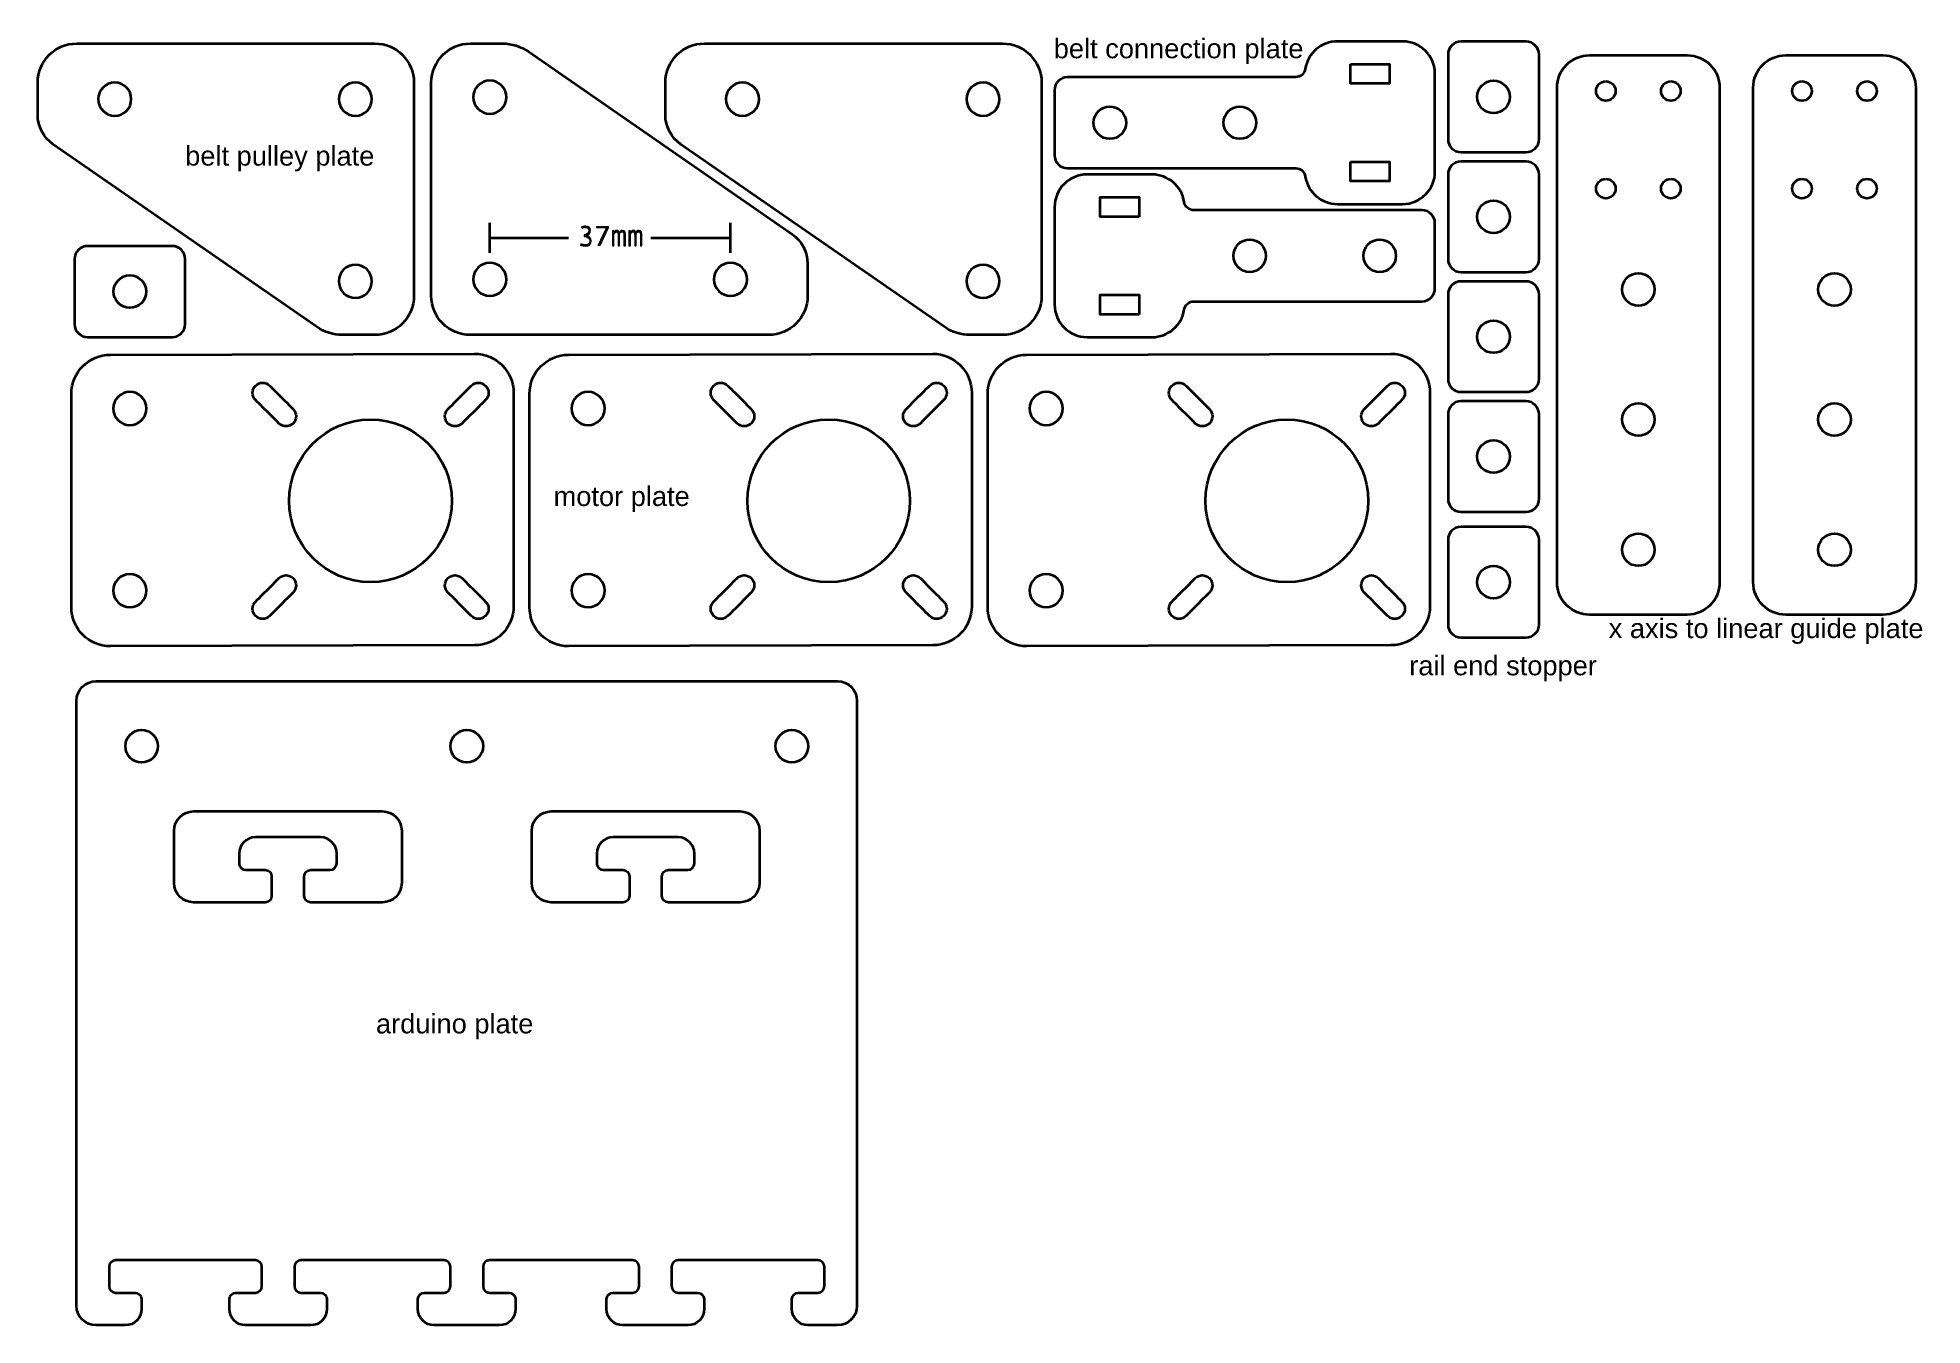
# Model space of a CAD drawing. Header units: millimetres. Extents: x -145 to 145, y 8 to 206.
import ezdxf

# ---------------------------------------------------------------- set-up
doc = ezdxf.new("R2010")
doc.units = ezdxf.units.MM
doc.layers.add('cut', color=178, linetype='Continuous', true_color=0x000000)
doc.layers.add('text', color=178, linetype='Continuous', true_color=0x000000)
doc.styles.add('Helvetica Neue Regular', font='')
doc.styles.get('Helvetica Neue Regular').set_extended_font_data('Helvetica Neue')

msp = doc.modelspace()

# ---------------------------------------------------------------- texts
at = {"layer": 'text', "color": 5, "true_color": 0x0000ff, "char_height": 2.9972, "attachment_point": 7, "style": 'Helvetica Neue Regular'}
for s, insert, width in [('belt connection plate', (11.65, 202.06), 84.5112), ('belt pulley plate', (-121.91, 185.56), 64.9885), ('motor plate', (-65.26, 133.24), 48.8396), ('x axis to linear guide plate', (96.99, 112.94), 103.6081), ('rail end stopper', (66.32, 107.22), 64.6937), ('arduino plate', (-92.57, 52.18), 54.8668)]:
    msp.add_mtext(s, dxfattribs=dict(at, insert=insert, width=width))

# ---------------------------------------------------------------- blocks, each defined once
blk = doc.blocks.new('block 14')
at = {"layer": 'text', "true_color": 0x0000ff, "extrusion": (0, 0, -1)}
for points in [[(60.37, 174.1), (60.46, 174.1), (60.55, 174.11), (60.62, 174.12), (60.7, 174.12), (60.76, 174.13), (60.83, 174.14), (60.88, 174.16), (60.93, 174.17), (60.98, 174.18), (61.02, 174.19), (61.05, 174.2), (61.08, 174.21), (61.1, 174.22), (61.12, 174.23), (61.13, 174.23), (61.13, 174.23), (61.13, 174.23), (61.06, 174.43), (61.02, 174.42), (60.97, 174.4), (60.9, 174.38), (60.86, 174.37), (60.82, 174.36), (60.78, 174.35), (60.73, 174.34), (60.68, 174.34), (60.63, 174.33), (60.58, 174.32), (60.53, 174.32), (60.47, 174.32), (60.45, 174.32), (60.42, 174.31), (60.35, 174.32), (60.29, 174.32), (60.26, 174.32), (60.22, 174.32), (60.19, 174.33), (60.16, 174.33), (60.13, 174.34), (60.11, 174.34), (60.1, 174.34), (60.08, 174.35), (60.07, 174.35), (60.05, 174.36), (60.04, 174.36), (60.02, 174.37), (60.01, 174.37), (59.99, 174.38), (59.98, 174.38), (59.97, 174.39), (59.95, 174.39), (59.94, 174.4), (59.93, 174.41), (59.91, 174.42), (59.9, 174.42), (59.89, 174.43), (59.88, 174.44), (59.86, 174.45), (59.85, 174.46), (59.85, 174.46), (59.84, 174.47), (59.84, 174.48), (59.83, 174.48), (59.83, 174.49), (59.82, 174.49), (59.81, 174.5), (59.81, 174.5), (59.8, 174.51), (59.8, 174.51), (59.79, 174.52), (59.79, 174.53), (59.79, 174.53), (59.78, 174.54), (59.78, 174.55), (59.77, 174.55), (59.77, 174.56), (59.76, 174.57), (59.76, 174.57), (59.76, 174.58), (59.75, 174.59), (59.75, 174.6), (59.74, 174.6), (59.74, 174.61), (59.74, 174.62), (59.73, 174.63), (59.73, 174.64), (59.72, 174.66), (59.72, 174.68), (59.71, 174.7), (59.71, 174.71), (59.7, 174.73), (59.7, 174.75), (59.7, 174.77), (59.69, 174.8), (59.69, 174.82), (59.69, 174.84), (59.69, 174.86), (59.69, 174.89), (59.69, 174.91), (59.69, 174.92), (59.69, 174.94), (59.69, 174.96), (59.7, 174.98), (59.7, 175), (59.7, 175.02), (59.71, 175.03), (59.71, 175.05), (59.72, 175.07), (59.72, 175.08), (59.73, 175.1), (59.74, 175.12), (59.74, 175.13), (59.75, 175.15), (59.76, 175.16), (59.77, 175.18), (59.78, 175.19), (59.79, 175.21), (59.8, 175.22), (59.81, 175.24), (59.82, 175.25), (59.83, 175.27), (59.84, 175.28), (59.85, 175.29), (59.86, 175.31), (59.88, 175.32), (59.89, 175.33), (59.9, 175.34), (59.92, 175.35), (59.93, 175.37), (59.94, 175.38), (59.96, 175.39), (59.97, 175.4), (59.99, 175.41), (60.01, 175.42), (60.02, 175.43), (60.04, 175.44), (60.05, 175.45), (60.07, 175.46), (60.09, 175.47), (60.1, 175.48), (60.12, 175.48), (60.14, 175.49), (60.16, 175.5), (60.18, 175.51), (60.19, 175.51), (60.21, 175.52), (60.23, 175.53), (60.25, 175.53), (60.29, 175.54), (60.33, 175.55), (60.37, 175.56), (60.41, 175.57), (60.45, 175.58), (60.49, 175.58), (60.53, 175.58), (60.53, 175.58), (60.53, 175.81), (60.51, 175.81), (60.5, 175.82), (60.48, 175.82), (60.46, 175.82), (60.45, 175.82), (60.43, 175.83), (60.42, 175.83), (60.4, 175.83), (60.38, 175.84), (60.37, 175.84), (60.35, 175.85), (60.34, 175.85), (60.32, 175.86), (60.31, 175.86), (60.29, 175.87), (60.27, 175.88), (60.26, 175.88), (60.24, 175.89), (60.23, 175.9), (60.21, 175.91), (60.2, 175.91), (60.18, 175.92), (60.17, 175.93), (60.16, 175.94), (60.14, 175.95), (60.13, 175.96), (60.11, 175.97), (60.1, 175.98), (60.09, 175.99), (60.07, 176), (60.06, 176.01), (60.05, 176.02), (60.04, 176.03), (60.02, 176.04), (60.01, 176.06), (60, 176.07), (59.99, 176.08), (59.98, 176.09), (59.97, 176.1), (59.96, 176.12), (59.95, 176.13), (59.94, 176.14), (59.93, 176.15), (59.92, 176.17), (59.91, 176.18), (59.9, 176.2), (59.89, 176.21), (59.89, 176.22), (59.88, 176.24), (59.87, 176.25), (59.87, 176.27), (59.86, 176.28), (59.86, 176.3), (59.85, 176.31), (59.85, 176.33), (59.84, 176.34), (59.84, 176.36), (59.83, 176.37), (59.83, 176.39), (59.83, 176.4), (59.83, 176.42), (59.83, 176.43), (59.83, 176.45), (59.82, 176.46), (59.83, 176.48), (59.83, 176.5), (59.83, 176.52), (59.83, 176.53), (59.83, 176.55), (59.83, 176.57), (59.83, 176.58), (59.84, 176.6), (59.84, 176.61), (59.84, 176.62), (59.85, 176.64), (59.85, 176.65), (59.86, 176.67), (59.86, 176.68), (59.87, 176.69), (59.87, 176.7), (59.88, 176.71), (59.88, 176.73), (59.89, 176.74), (59.9, 176.75), (59.91, 176.76), (59.91, 176.77), (59.92, 176.78), (59.93, 176.79), (59.94, 176.8), (59.94, 176.81), (59.95, 176.81), (59.96, 176.82), (59.97, 176.83), (59.98, 176.84), (59.99, 176.84), (60, 176.85), (60.01, 176.86), (60.02, 176.87), (60.03, 176.87), (60.04, 176.88), (60.05, 176.88), (60.06, 176.89), (60.07, 176.89), (60.08, 176.9), (60.1, 176.9), (60.11, 176.91), (60.12, 176.91), (60.13, 176.92), (60.14, 176.92), (60.16, 176.92), (60.17, 176.93), (60.18, 176.93), (60.19, 176.93), (60.2, 176.93), (60.23, 176.94), (60.26, 176.94), (60.28, 176.95), (60.31, 176.95), (60.33, 176.95), (60.36, 176.95), (60.39, 176.95), (60.41, 176.95), (60.44, 176.95), (60.47, 176.95), (60.49, 176.95), (60.52, 176.94), (60.54, 176.94), (60.59, 176.94), (60.63, 176.93), (60.67, 176.92), (60.71, 176.91), (60.74, 176.9), (60.77, 176.89), (60.8, 176.88), (60.83, 176.88), (60.85, 176.87), (60.86, 176.86), (60.87, 176.86), (60.88, 176.85), (60.88, 176.85), (60.88, 176.85), (60.96, 177.03), (60.92, 177.05), (60.9, 177.06), (60.87, 177.07), (60.84, 177.08), (60.81, 177.09), (60.77, 177.1), (60.74, 177.11), (60.7, 177.12), (60.66, 177.13), (60.62, 177.14), (60.57, 177.14), (60.52, 177.15), (60.47, 177.15), (60.42, 177.16), (60.37, 177.16), (60.33, 177.16), (60.28, 177.16), (60.24, 177.15), (60.22, 177.15), (60.2, 177.15), (60.18, 177.14), (60.16, 177.14), (60.14, 177.14), (60.12, 177.13), (60.1, 177.13), (60.09, 177.12), (60.07, 177.12), (60.05, 177.11), (60.03, 177.11), (60.02, 177.1), (60, 177.1), (59.98, 177.09), (59.97, 177.08), (59.95, 177.08), (59.93, 177.07), (59.92, 177.06), (59.9, 177.05), (59.89, 177.04), (59.87, 177.03), (59.86, 177.02), (59.85, 177.02), (59.83, 177.01), (59.82, 177), (59.81, 176.98), (59.8, 176.97), (59.78, 176.96), (59.77, 176.95), (59.76, 176.94), (59.75, 176.93), (59.74, 176.91), (59.73, 176.9), (59.72, 176.89), (59.71, 176.88), (59.7, 176.86), (59.69, 176.85), (59.68, 176.83), (59.68, 176.82), (59.67, 176.8), (59.66, 176.79), (59.65, 176.77), (59.65, 176.76), (59.64, 176.74), (59.64, 176.72), (59.63, 176.71), (59.63, 176.69), (59.62, 176.67), (59.62, 176.65), (59.61, 176.64), (59.61, 176.62), (59.61, 176.6), (59.61, 176.58), (59.6, 176.56), (59.6, 176.54), (59.6, 176.52), (59.6, 176.5), (59.6, 176.48), (59.6, 176.46), (59.6, 176.44), (59.6, 176.43), (59.6, 176.41), (59.61, 176.39), (59.61, 176.37), (59.61, 176.35), (59.62, 176.34), (59.62, 176.32), (59.62, 176.3), (59.63, 176.28), (59.63, 176.27), (59.64, 176.25), (59.64, 176.23), (59.65, 176.22), (59.66, 176.2), (59.66, 176.19), (59.67, 176.17), (59.68, 176.15), (59.69, 176.14), (59.7, 176.12), (59.7, 176.11), (59.71, 176.1), (59.72, 176.08), (59.73, 176.07), (59.74, 176.05), (59.75, 176.04), (59.76, 176.03), (59.77, 176.01), (59.78, 176), (59.79, 175.99), (59.8, 175.97), (59.81, 175.96), (59.83, 175.95), (59.84, 175.94), (59.85, 175.93), (59.86, 175.92), (59.87, 175.91), (59.88, 175.9), (59.9, 175.89), (59.91, 175.88), (59.92, 175.87), (59.93, 175.86), (59.95, 175.85), (59.96, 175.84), (59.97, 175.83), (59.99, 175.82), (60, 175.81), (60.01, 175.81), (60.02, 175.8), (60.04, 175.79), (60.05, 175.79), (60.06, 175.78), (60.08, 175.77), (60.09, 175.77), (60.1, 175.76), (60.12, 175.76), (60.13, 175.75), (60.14, 175.75), (60.15, 175.74), (60.17, 175.74), (60.18, 175.74), (60.19, 175.73), (60.21, 175.73), (60.21, 175.73), (60.21, 175.72), (60.19, 175.71), (60.18, 175.71), (60.16, 175.71), (60.14, 175.7), (60.13, 175.7), (60.11, 175.69), (60.1, 175.69), (60.08, 175.68), (60.07, 175.68), (60.05, 175.67), (60.03, 175.67), (60.02, 175.66), (60, 175.65), (59.99, 175.65), (59.97, 175.64), (59.95, 175.63), (59.94, 175.62), (59.92, 175.62), (59.91, 175.61), (59.89, 175.6), (59.87, 175.59), (59.86, 175.58), (59.84, 175.57), (59.83, 175.56), (59.81, 175.55), (59.8, 175.54), (59.78, 175.53), (59.77, 175.51), (59.75, 175.5), (59.74, 175.49), (59.73, 175.48), (59.71, 175.46), (59.7, 175.45), (59.69, 175.44), (59.67, 175.42), (59.66, 175.41), (59.65, 175.4), (59.64, 175.38), (59.62, 175.37), (59.61, 175.35), (59.6, 175.33), (59.59, 175.32), (59.58, 175.3), (59.57, 175.29), (59.56, 175.27), (59.55, 175.25), (59.54, 175.23), (59.53, 175.22), (59.52, 175.2), (59.52, 175.18), (59.51, 175.16), (59.5, 175.14), (59.5, 175.13), (59.49, 175.11), (59.48, 175.09), (59.48, 175.07), (59.48, 175.05), (59.47, 175.03), (59.47, 175.01), (59.47, 174.98), (59.46, 174.96), (59.46, 174.94), (59.46, 174.92), (59.46, 174.9), (59.46, 174.87), (59.46, 174.84), (59.46, 174.82), (59.47, 174.79), (59.47, 174.77), (59.47, 174.74), (59.47, 174.72), (59.48, 174.7), (59.48, 174.67), (59.49, 174.65), (59.49, 174.63), (59.5, 174.61), (59.51, 174.59), (59.51, 174.57), (59.52, 174.55), (59.53, 174.53), (59.54, 174.51), (59.55, 174.49), (59.56, 174.47), (59.57, 174.45), (59.58, 174.44), (59.59, 174.42), (59.6, 174.4), (59.61, 174.39), (59.62, 174.37), (59.64, 174.36), (59.65, 174.34), (59.66, 174.33), (59.68, 174.32), (59.69, 174.3), (59.7, 174.29), (59.72, 174.28), (59.73, 174.27), (59.75, 174.26), (59.77, 174.25), (59.78, 174.24), (59.8, 174.23), (59.82, 174.22), (59.84, 174.21), (59.85, 174.2), (59.87, 174.19), (59.89, 174.18), (59.91, 174.18), (59.93, 174.17), (59.95, 174.16), (59.97, 174.16), (59.99, 174.15), (60.01, 174.14), (60.03, 174.14), (60.05, 174.13), (60.07, 174.13), (60.09, 174.13), (60.14, 174.12), (60.18, 174.11), (60.23, 174.11), (60.28, 174.11), (60.33, 174.1)], [(58.17, 174.11), (58.39, 174.2), (57.11, 176.91), (58.63, 176.91), (58.63, 177.13), (56.87, 177.13), (56.87, 176.89)], [(54.44, 174.14), (54.44, 175.57), (54.44, 175.71), (54.44, 175.78), (54.44, 175.84), (54.45, 175.91), (54.45, 175.94), (54.45, 175.97), (54.46, 175.99), (54.46, 176.02), (54.46, 176.03), (54.47, 176.05), (54.47, 176.06), (54.47, 176.07), (54.47, 176.08), (54.48, 176.1), (54.48, 176.11), (54.49, 176.12), (54.49, 176.13), (54.49, 176.14), (54.5, 176.15), (54.5, 176.16), (54.51, 176.17), (54.51, 176.17), (54.51, 176.18), (54.51, 176.18), (54.52, 176.18), (54.52, 176.19), (54.52, 176.19), (54.53, 176.2), (54.53, 176.2), (54.53, 176.21), (54.54, 176.21), (54.54, 176.21), (54.54, 176.22), (54.55, 176.22), (54.55, 176.22), (54.55, 176.23), (54.56, 176.23), (54.56, 176.24), (54.57, 176.24), (54.57, 176.24), (54.57, 176.24), (54.58, 176.25), (54.58, 176.25), (54.59, 176.25), (54.59, 176.26), (54.6, 176.26), (54.6, 176.26), (54.61, 176.26), (54.61, 176.27), (54.62, 176.27), (54.62, 176.27), (54.63, 176.27), (54.63, 176.27), (54.64, 176.27), (54.64, 176.28), (54.65, 176.28), (54.65, 176.28), (54.66, 176.28), (54.67, 176.28), (54.67, 176.28), (54.68, 176.28), (54.68, 176.28), (54.69, 176.29), (54.7, 176.29), (54.7, 176.29), (54.71, 176.29), (54.72, 176.29), (54.72, 176.29), (54.73, 176.29), (54.73, 176.29), (54.74, 176.29), (54.74, 176.29), (54.74, 176.29), (54.75, 176.29), (54.76, 176.28), (54.77, 176.28), (54.77, 176.28), (54.78, 176.28), (54.79, 176.28), (54.8, 176.27), (54.81, 176.27), (54.81, 176.27), (54.82, 176.27), (54.83, 176.26), (54.84, 176.26), (54.84, 176.26), (54.85, 176.25), (54.86, 176.25), (54.87, 176.24), (54.87, 176.24), (54.88, 176.23), (54.89, 176.23), (54.9, 176.22), (54.9, 176.22), (54.91, 176.21), (54.92, 176.2), (54.94, 176.19), (54.95, 176.18), (54.96, 176.17), (54.98, 176.15), (54.99, 176.14), (55, 176.13), (55.01, 176.12), (55.02, 176.1), (55.03, 176.09), (55.05, 176.06), (55.07, 176.04), (55.09, 176.01), (55.1, 175.99), (55.11, 175.97), (55.11, 175.95), (55.11, 175.93), (55.11, 175.89), (55.1, 175.85), (55.1, 175.81), (55.1, 174.14), (55.1, 174.14), (55.33, 174.14), (55.33, 174.14), (55.33, 175.66), (55.33, 175.89), (55.33, 175.94), (55.33, 175.97), (55.34, 175.99), (55.34, 176.02), (55.34, 176.04), (55.35, 176.07), (55.35, 176.08), (55.35, 176.09), (55.36, 176.1), (55.36, 176.11), (55.36, 176.12), (55.37, 176.13), (55.37, 176.15), (55.37, 176.16), (55.38, 176.16), (55.38, 176.17), (55.38, 176.18), (55.39, 176.18), (55.39, 176.19), (55.39, 176.19), (55.39, 176.2), (55.4, 176.2), (55.4, 176.2), (55.4, 176.21), (55.41, 176.21), (55.41, 176.22), (55.41, 176.22), (55.41, 176.22), (55.42, 176.23), (55.42, 176.23), (55.42, 176.24), (55.43, 176.24), (55.43, 176.24), (55.43, 176.25), (55.44, 176.25), (55.44, 176.25), (55.44, 176.25), (55.45, 176.26), (55.45, 176.26), (55.46, 176.26), (55.46, 176.27), (55.46, 176.27), (55.47, 176.27), (55.47, 176.27), (55.48, 176.27), (55.48, 176.28), (55.49, 176.28), (55.49, 176.28), (55.5, 176.28), (55.5, 176.28), (55.51, 176.29), (55.51, 176.29), (55.52, 176.29), (55.52, 176.29), (55.53, 176.29), (55.53, 176.29), (55.54, 176.29), (55.54, 176.29), (55.55, 176.29), (55.55, 176.29), (55.56, 176.29), (55.57, 176.29), (55.57, 176.29), (55.58, 176.29), (55.58, 176.29), (55.59, 176.29), (55.59, 176.29), (55.59, 176.29), (55.6, 176.29), (55.6, 176.29), (55.6, 176.29), (55.61, 176.29), (55.61, 176.29), (55.62, 176.29), (55.62, 176.29), (55.62, 176.29), (55.63, 176.29), (55.63, 176.29), (55.64, 176.28), (55.64, 176.28), (55.64, 176.28), (55.65, 176.28), (55.66, 176.28), (55.66, 176.27), (55.67, 176.27), (55.68, 176.26), (55.69, 176.26), (55.69, 176.26), (55.7, 176.25), (55.71, 176.25), (55.72, 176.24), (55.72, 176.23), (55.73, 176.23), (55.75, 176.22), (55.76, 176.2), (55.78, 176.19), (55.79, 176.17), (55.81, 176.16), (55.82, 176.14), (55.83, 176.13), (55.85, 176.11), (55.87, 176.08), (55.9, 176.05), (55.92, 176.02), (55.94, 175.99), (55.96, 175.96), (55.99, 175.92), (55.99, 175.92), (55.99, 174.14), (55.99, 174.14), (56.22, 174.14), (56.22, 174.14), (56.22, 176.45), (56.22, 176.45), (55.99, 176.45), (55.99, 176.45), (55.99, 176.18), (55.97, 176.21), (55.95, 176.23), (55.94, 176.26), (55.92, 176.29), (55.91, 176.3), (55.89, 176.32), (55.88, 176.33), (55.87, 176.34), (55.86, 176.36), (55.85, 176.37), (55.83, 176.38), (55.82, 176.39), (55.81, 176.4), (55.8, 176.41), (55.79, 176.41), (55.79, 176.42), (55.78, 176.42), (55.77, 176.43), (55.77, 176.43), (55.76, 176.44), (55.75, 176.44), (55.74, 176.45), (55.73, 176.45), (55.73, 176.46), (55.72, 176.46), (55.71, 176.46), (55.7, 176.47), (55.69, 176.47), (55.69, 176.47), (55.68, 176.48), (55.67, 176.48), (55.66, 176.48), (55.65, 176.49), (55.64, 176.49), (55.63, 176.49), (55.62, 176.49), (55.61, 176.49), (55.6, 176.49), (55.59, 176.5), (55.58, 176.5), (55.57, 176.5), (55.56, 176.5), (55.55, 176.5), (55.54, 176.5), (55.53, 176.5), (55.52, 176.5), (55.51, 176.5), (55.5, 176.5), (55.49, 176.49), (55.48, 176.49), (55.47, 176.49), (55.46, 176.49), (55.45, 176.49), (55.44, 176.49), (55.43, 176.48), (55.42, 176.48), (55.41, 176.48), (55.4, 176.48), (55.39, 176.47), (55.38, 176.47), (55.37, 176.47), (55.37, 176.46), (55.36, 176.46), (55.35, 176.46), (55.34, 176.45), (55.34, 176.45), (55.33, 176.45), (55.32, 176.44), (55.31, 176.44), (55.31, 176.43), (55.3, 176.43), (55.3, 176.42), (55.29, 176.42), (55.28, 176.41), (55.28, 176.41), (55.27, 176.4), (55.27, 176.4), (55.26, 176.39), (55.25, 176.39), (55.25, 176.38), (55.24, 176.37), (55.24, 176.37), (55.23, 176.36), (55.23, 176.36), (55.23, 176.35), (55.22, 176.34), (55.22, 176.34), (55.21, 176.33), (55.21, 176.32), (55.21, 176.32), (55.2, 176.31), (55.2, 176.3), (55.2, 176.3), (55.19, 176.29), (55.19, 176.28), (55.18, 176.27), (55.18, 176.25), (55.17, 176.24), (55.17, 176.22), (55.16, 176.21), (55.16, 176.19), (55.14, 176.22), (55.13, 176.24), (55.12, 176.26), (55.11, 176.27), (55.1, 176.28), (55.09, 176.3), (55.08, 176.31), (55.07, 176.33), (55.06, 176.34), (55.05, 176.35), (55.04, 176.36), (55.03, 176.38), (55.01, 176.39), (55.01, 176.39), (55, 176.4), (54.99, 176.4), (54.99, 176.41), (54.98, 176.41), (54.97, 176.42), (54.97, 176.42), (54.96, 176.43), (54.95, 176.43), (54.94, 176.44), (54.94, 176.44), (54.93, 176.45), (54.92, 176.45), (54.91, 176.45), (54.91, 176.46), (54.9, 176.46), (54.89, 176.46), (54.88, 176.47), (54.87, 176.47), (54.86, 176.47), (54.86, 176.48), (54.85, 176.48), (54.84, 176.48), (54.83, 176.48), (54.82, 176.49), (54.81, 176.49), (54.8, 176.49), (54.79, 176.49), (54.78, 176.49), (54.77, 176.49), (54.76, 176.5), (54.75, 176.5), (54.74, 176.5), (54.73, 176.5), (54.72, 176.5), (54.71, 176.5), (54.68, 176.5), (54.66, 176.5), (54.64, 176.5), (54.62, 176.49), (54.61, 176.49), (54.6, 176.49), (54.59, 176.49), (54.58, 176.49), (54.57, 176.48), (54.56, 176.48), (54.55, 176.48), (54.54, 176.48), (54.53, 176.47), (54.53, 176.47), (54.52, 176.47), (54.51, 176.47), (54.5, 176.46), (54.49, 176.46), (54.48, 176.46), (54.48, 176.45), (54.47, 176.45), (54.46, 176.45), (54.45, 176.44), (54.45, 176.44), (54.44, 176.43), (54.43, 176.43), (54.43, 176.42), (54.42, 176.42), (54.41, 176.42), (54.41, 176.41), (54.4, 176.41), (54.39, 176.4), (54.39, 176.4), (54.38, 176.39), (54.38, 176.38), (54.37, 176.38), (54.37, 176.37), (54.36, 176.37), (54.36, 176.36), (54.35, 176.36), (54.35, 176.35), (54.34, 176.34), (54.34, 176.34), (54.33, 176.33), (54.33, 176.32), (54.32, 176.32), (54.32, 176.31), (54.31, 176.3), (54.31, 176.29), (54.3, 176.28), (54.29, 176.26), (54.28, 176.25), (54.28, 176.23), (54.27, 176.22), (54.27, 176.2), (54.26, 176.19), (54.26, 176.17), (54.25, 176.15), (54.25, 176.14), (54.24, 176.12), (54.24, 176.1), (54.24, 176.09), (54.23, 176.05), (54.22, 176.01), (54.22, 175.98), (54.22, 175.94), (54.21, 175.9), (54.21, 175.87), (54.21, 175.79), (54.21, 175.64), (54.21, 175.64), (54.21, 174.14), (54.21, 174.14)], [(51.9, 174.14), (51.9, 175.57), (51.9, 175.71), (51.9, 175.78), (51.9, 175.84), (51.91, 175.91), (51.91, 175.94), (51.91, 175.97), (51.92, 175.99), (51.92, 176.02), (51.92, 176.03), (51.93, 176.05), (51.93, 176.06), (51.93, 176.07), (51.93, 176.08), (51.94, 176.1), (51.94, 176.11), (51.95, 176.12), (51.95, 176.13), (51.95, 176.14), (51.96, 176.15), (51.96, 176.16), (51.97, 176.17), (51.97, 176.17), (51.97, 176.18), (51.97, 176.18), (51.98, 176.18), (51.98, 176.19), (51.98, 176.19), (51.99, 176.2), (51.99, 176.2), (51.99, 176.21), (52, 176.21), (52, 176.21), (52, 176.22), (52.01, 176.22), (52.01, 176.22), (52.01, 176.23), (52.02, 176.23), (52.02, 176.24), (52.03, 176.24), (52.03, 176.24), (52.03, 176.24), (52.04, 176.25), (52.04, 176.25), (52.05, 176.25), (52.05, 176.26), (52.06, 176.26), (52.06, 176.26), (52.07, 176.26), (52.07, 176.27), (52.08, 176.27), (52.08, 176.27), (52.09, 176.27), (52.09, 176.27), (52.1, 176.27), (52.1, 176.28), (52.11, 176.28), (52.11, 176.28), (52.12, 176.28), (52.13, 176.28), (52.13, 176.28), (52.14, 176.28), (52.14, 176.28), (52.15, 176.29), (52.16, 176.29), (52.16, 176.29), (52.17, 176.29), (52.18, 176.29), (52.18, 176.29), (52.19, 176.29), (52.19, 176.29), (52.2, 176.29), (52.2, 176.29), (52.2, 176.29), (52.21, 176.29), (52.22, 176.28), (52.23, 176.28), (52.23, 176.28), (52.24, 176.28), (52.25, 176.28), (52.26, 176.27), (52.27, 176.27), (52.27, 176.27), (52.28, 176.27), (52.29, 176.26), (52.3, 176.26), (52.3, 176.26), (52.31, 176.25), (52.32, 176.25), (52.33, 176.24), (52.33, 176.24), (52.34, 176.23), (52.35, 176.23), (52.36, 176.22), (52.36, 176.22), (52.37, 176.21), (52.38, 176.2), (52.4, 176.19), (52.41, 176.18), (52.42, 176.17), (52.44, 176.15), (52.45, 176.14), (52.46, 176.13), (52.47, 176.12), (52.48, 176.1), (52.49, 176.09), (52.51, 176.06), (52.53, 176.04), (52.55, 176.01), (52.56, 175.99), (52.57, 175.97), (52.57, 175.95), (52.57, 175.93), (52.57, 175.89), (52.56, 175.85), (52.56, 175.81), (52.56, 174.14), (52.56, 174.14), (52.79, 174.14), (52.79, 174.14), (52.79, 175.66), (52.79, 175.89), (52.79, 175.94), (52.8, 175.97), (52.8, 175.99), (52.8, 176.02), (52.8, 176.04), (52.81, 176.07), (52.81, 176.08), (52.81, 176.09), (52.82, 176.1), (52.82, 176.11), (52.82, 176.12), (52.83, 176.13), (52.83, 176.15), (52.83, 176.16), (52.84, 176.16), (52.84, 176.17), (52.84, 176.18), (52.85, 176.18), (52.85, 176.19), (52.85, 176.19), (52.85, 176.2), (52.86, 176.2), (52.86, 176.2), (52.86, 176.21), (52.87, 176.21), (52.87, 176.22), (52.87, 176.22), (52.87, 176.22), (52.88, 176.23), (52.88, 176.23), (52.88, 176.24), (52.89, 176.24), (52.89, 176.24), (52.89, 176.25), (52.9, 176.25), (52.9, 176.25), (52.9, 176.25), (52.91, 176.26), (52.91, 176.26), (52.92, 176.26), (52.92, 176.27), (52.92, 176.27), (52.93, 176.27), (52.93, 176.27), (52.94, 176.27), (52.94, 176.28), (52.95, 176.28), (52.95, 176.28), (52.96, 176.28), (52.96, 176.28), (52.97, 176.29), (52.97, 176.29), (52.98, 176.29), (52.98, 176.29), (52.99, 176.29), (52.99, 176.29), (53, 176.29), (53, 176.29), (53.01, 176.29), (53.01, 176.29), (53.02, 176.29), (53.03, 176.29), (53.03, 176.29), (53.04, 176.29), (53.04, 176.29), (53.05, 176.29), (53.05, 176.29), (53.05, 176.29), (53.06, 176.29), (53.06, 176.29), (53.06, 176.29), (53.07, 176.29), (53.07, 176.29), (53.08, 176.29), (53.08, 176.29), (53.08, 176.29), (53.09, 176.29), (53.09, 176.29), (53.1, 176.28), (53.1, 176.28), (53.1, 176.28), (53.11, 176.28), (53.12, 176.28), (53.12, 176.27), (53.13, 176.27), (53.14, 176.26), (53.15, 176.26), (53.15, 176.26), (53.16, 176.25), (53.17, 176.25), (53.18, 176.24), (53.18, 176.23), (53.19, 176.23), (53.21, 176.22), (53.22, 176.2), (53.24, 176.19), (53.25, 176.17), (53.27, 176.16), (53.28, 176.14), (53.29, 176.13), (53.31, 176.11), (53.33, 176.08), (53.36, 176.05), (53.38, 176.02), (53.4, 175.99), (53.42, 175.96), (53.45, 175.92), (53.45, 175.92), (53.45, 174.14), (53.45, 174.14), (53.68, 174.14), (53.68, 174.14), (53.68, 176.45), (53.68, 176.45), (53.45, 176.45), (53.45, 176.45), (53.45, 176.18), (53.43, 176.21), (53.41, 176.23), (53.4, 176.26), (53.38, 176.29), (53.37, 176.3), (53.35, 176.32), (53.34, 176.33), (53.33, 176.34), (53.32, 176.36), (53.31, 176.37), (53.29, 176.38), (53.28, 176.39), (53.27, 176.4), (53.26, 176.41), (53.25, 176.41), (53.25, 176.42), (53.24, 176.42), (53.23, 176.43), (53.23, 176.43), (53.22, 176.44), (53.21, 176.44), (53.2, 176.45), (53.19, 176.45), (53.19, 176.46), (53.18, 176.46), (53.17, 176.46), (53.16, 176.47), (53.15, 176.47), (53.15, 176.47), (53.14, 176.48), (53.13, 176.48), (53.12, 176.48), (53.11, 176.49), (53.1, 176.49), (53.09, 176.49), (53.08, 176.49), (53.07, 176.49), (53.06, 176.49), (53.05, 176.5), (53.04, 176.5), (53.03, 176.5), (53.02, 176.5), (53.01, 176.5), (53, 176.5), (52.99, 176.5), (52.98, 176.5), (52.97, 176.5), (52.96, 176.5), (52.95, 176.49), (52.94, 176.49), (52.93, 176.49), (52.92, 176.49), (52.91, 176.49), (52.9, 176.49), (52.89, 176.48), (52.88, 176.48), (52.87, 176.48), (52.86, 176.48), (52.85, 176.47), (52.84, 176.47), (52.83, 176.47), (52.83, 176.46), (52.82, 176.46), (52.81, 176.46), (52.8, 176.45), (52.8, 176.45), (52.79, 176.45), (52.78, 176.44), (52.77, 176.44), (52.77, 176.43), (52.76, 176.43), (52.76, 176.42), (52.75, 176.42), (52.74, 176.41), (52.74, 176.41), (52.73, 176.4), (52.73, 176.4), (52.72, 176.39), (52.71, 176.39), (52.71, 176.38), (52.7, 176.37), (52.7, 176.37), (52.69, 176.36), (52.69, 176.36), (52.69, 176.35), (52.68, 176.34), (52.68, 176.34), (52.67, 176.33), (52.67, 176.32), (52.67, 176.32), (52.66, 176.31), (52.66, 176.3), (52.66, 176.3), (52.65, 176.29), (52.65, 176.28), (52.64, 176.27), (52.64, 176.25), (52.63, 176.24), (52.63, 176.22), (52.62, 176.21), (52.62, 176.19), (52.6, 176.22), (52.59, 176.24), (52.58, 176.26), (52.57, 176.27), (52.56, 176.28), (52.55, 176.3), (52.54, 176.31), (52.53, 176.33), (52.52, 176.34), (52.51, 176.35), (52.5, 176.36), (52.49, 176.38), (52.47, 176.39), (52.47, 176.39), (52.46, 176.4), (52.45, 176.4), (52.45, 176.41), (52.44, 176.41), (52.43, 176.42), (52.43, 176.42), (52.42, 176.43), (52.41, 176.43), (52.4, 176.44), (52.4, 176.44), (52.39, 176.45), (52.38, 176.45), (52.37, 176.45), (52.37, 176.46), (52.36, 176.46), (52.35, 176.46), (52.34, 176.47), (52.33, 176.47), (52.32, 176.47), (52.32, 176.48), (52.31, 176.48), (52.3, 176.48), (52.29, 176.48), (52.28, 176.49), (52.27, 176.49), (52.26, 176.49), (52.25, 176.49), (52.24, 176.49), (52.23, 176.49), (52.22, 176.5), (52.21, 176.5), (52.2, 176.5), (52.19, 176.5), (52.18, 176.5), (52.17, 176.5), (52.14, 176.5), (52.12, 176.5), (52.1, 176.5), (52.08, 176.49), (52.07, 176.49), (52.06, 176.49), (52.05, 176.49), (52.04, 176.49), (52.03, 176.48), (52.02, 176.48), (52.01, 176.48), (52, 176.48), (51.99, 176.47), (51.99, 176.47), (51.98, 176.47), (51.97, 176.47), (51.96, 176.46), (51.95, 176.46), (51.94, 176.46), (51.94, 176.45), (51.93, 176.45), (51.92, 176.45), (51.91, 176.44), (51.91, 176.44), (51.9, 176.43), (51.89, 176.43), (51.89, 176.42), (51.88, 176.42), (51.87, 176.42), (51.87, 176.41), (51.86, 176.41), (51.85, 176.4), (51.85, 176.4), (51.84, 176.39), (51.84, 176.38), (51.83, 176.38), (51.83, 176.37), (51.82, 176.37), (51.82, 176.36), (51.81, 176.36), (51.81, 176.35), (51.8, 176.34), (51.8, 176.34), (51.79, 176.33), (51.79, 176.32), (51.78, 176.32), (51.78, 176.31), (51.77, 176.3), (51.77, 176.29), (51.76, 176.28), (51.75, 176.26), (51.74, 176.25), (51.74, 176.23), (51.73, 176.22), (51.73, 176.2), (51.72, 176.19), (51.72, 176.17), (51.71, 176.15), (51.71, 176.14), (51.7, 176.12), (51.7, 176.1), (51.7, 176.09), (51.69, 176.05), (51.68, 176.01), (51.68, 175.98), (51.68, 175.94), (51.67, 175.9), (51.67, 175.87), (51.67, 175.79), (51.67, 175.64), (51.67, 175.64), (51.67, 174.14), (51.67, 174.14)]]:
    blk.add_hatch(color=5, dxfattribs=at).paths.add_polyline_path(points, flags=0)
at = {"layer": 'text', "lineweight": 0}
blk.add_lwpolyline([(-58.17, 174.11), (-58.39, 174.2), (-57.11, 176.91), (-58.63, 176.91), (-58.63, 177.13), (-56.87, 177.13), (-56.87, 176.89)], close=True, dxfattribs=at)
for points, knots in [([(-60.37, 174.1), (-60.86, 174.1), (-61.13, 174.23), (-61.13, 174.23), (-61.13, 174.23), (-61.06, 174.43), (-61.06, 174.43), (-60.98, 174.4), (-60.72, 174.31), (-60.42, 174.31), (-60.08, 174.31), (-59.69, 174.37), (-59.69, 174.89), (-59.69, 175.3), (-60.09, 175.55), (-60.53, 175.58), (-60.53, 175.58), (-60.53, 175.81), (-60.53, 175.81), (-60.19, 175.84), (-59.82, 176.13), (-59.82, 176.46), (-59.82, 176.85), (-60.1, 176.95), (-60.39, 176.95), (-60.68, 176.95), (-60.88, 176.85), (-60.88, 176.85), (-60.88, 176.85), (-60.96, 177.03), (-60.96, 177.03), (-60.86, 177.08), (-60.66, 177.16), (-60.37, 177.16), (-59.9, 177.16), (-59.6, 176.92), (-59.6, 176.48), (-59.6, 176.08), (-59.94, 175.78), (-60.21, 175.73), (-60.21, 175.73), (-60.21, 175.72), (-60.21, 175.72), (-59.88, 175.66), (-59.46, 175.37), (-59.46, 174.9), (-59.46, 174.31), (-59.85, 174.1), (-60.37, 174.1)], [0, 0, 0, 0, 1, 1, 1, 2, 2, 2, 3, 3, 3, 4, 4, 4, 5, 5, 5, 6, 6, 6, 7, 7, 7, 8, 8, 8, 9, 9, 9, 10, 10, 10, 11, 11, 11, 12, 12, 12, 13, 13, 13, 14, 14, 14, 15, 15, 15, 16, 16, 16, 16]), ([(-54.44, 174.14), (-54.44, 174.14), (-54.44, 175.57), (-54.44, 175.57), (-54.44, 175.95), (-54.43, 176.29), (-54.72, 176.29), (-54.91, 176.29), (-55.05, 176.07), (-55.11, 175.97), (-55.1, 175.87), (-55.1, 175.74), (-55.1, 175.64), (-55.1, 175.64), (-55.1, 174.14), (-55.1, 174.14), (-55.1, 174.14), (-55.33, 174.14), (-55.33, 174.14), (-55.33, 174.14), (-55.33, 175.66), (-55.33, 175.66), (-55.33, 175.96), (-55.31, 176.29), (-55.58, 176.29), (-55.74, 176.29), (-55.93, 176.02), (-55.99, 175.92), (-55.99, 175.92), (-55.99, 174.14), (-55.99, 174.14), (-55.99, 174.14), (-56.22, 174.14), (-56.22, 174.14), (-56.22, 174.14), (-56.22, 176.45), (-56.22, 176.45), (-56.22, 176.45), (-55.99, 176.45), (-55.99, 176.45), (-55.99, 176.45), (-55.99, 176.18), (-55.99, 176.18), (-55.9, 176.32), (-55.77, 176.5), (-55.55, 176.5), (-55.3, 176.5), (-55.2, 176.36), (-55.16, 176.19), (-55.07, 176.36), (-54.94, 176.5), (-54.71, 176.5), (-54.21, 176.5), (-54.21, 176.04), (-54.21, 175.64), (-54.21, 175.64), (-54.21, 174.14), (-54.21, 174.14), (-54.21, 174.14), (-54.44, 174.14), (-54.44, 174.14)], [0, 0, 0, 0, 1, 1, 1, 2, 2, 2, 3, 3, 3, 4, 4, 4, 5, 5, 5, 6, 6, 6, 7, 7, 7, 8, 8, 8, 9, 9, 9, 10, 10, 10, 11, 11, 11, 12, 12, 12, 13, 13, 13, 14, 14, 14, 15, 15, 15, 16, 16, 16, 17, 17, 17, 18, 18, 18, 19, 19, 19, 20, 20, 20, 20]), ([(-51.9, 174.14), (-51.9, 174.14), (-51.9, 175.57), (-51.9, 175.57), (-51.9, 175.95), (-51.89, 176.29), (-52.18, 176.29), (-52.37, 176.29), (-52.51, 176.07), (-52.57, 175.97), (-52.56, 175.87), (-52.56, 175.74), (-52.56, 175.64), (-52.56, 175.64), (-52.56, 174.14), (-52.56, 174.14), (-52.56, 174.14), (-52.79, 174.14), (-52.79, 174.14), (-52.79, 174.14), (-52.79, 175.66), (-52.79, 175.66), (-52.79, 175.96), (-52.77, 176.29), (-53.04, 176.29), (-53.2, 176.29), (-53.39, 176.02), (-53.45, 175.92), (-53.45, 175.92), (-53.45, 174.14), (-53.45, 174.14), (-53.45, 174.14), (-53.68, 174.14), (-53.68, 174.14), (-53.68, 174.14), (-53.68, 176.45), (-53.68, 176.45), (-53.68, 176.45), (-53.45, 176.45), (-53.45, 176.45), (-53.45, 176.45), (-53.45, 176.18), (-53.45, 176.18), (-53.36, 176.32), (-53.23, 176.5), (-53.01, 176.5), (-52.76, 176.5), (-52.66, 176.36), (-52.62, 176.19), (-52.53, 176.36), (-52.4, 176.5), (-52.17, 176.5), (-51.67, 176.5), (-51.67, 176.04), (-51.67, 175.64), (-51.67, 175.64), (-51.67, 174.14), (-51.67, 174.14), (-51.67, 174.14), (-51.9, 174.14), (-51.9, 174.14)], [0, 0, 0, 0, 1, 1, 1, 2, 2, 2, 3, 3, 3, 4, 4, 4, 5, 5, 5, 6, 6, 6, 7, 7, 7, 8, 8, 8, 9, 9, 9, 10, 10, 10, 11, 11, 11, 12, 12, 12, 13, 13, 13, 14, 14, 14, 15, 15, 15, 16, 16, 16, 17, 17, 17, 18, 18, 18, 19, 19, 19, 20, 20, 20, 20])]:
    blk.add_open_spline(points, degree=3, knots=knots, dxfattribs=at)
blk = doc.blocks.new('block 13')
at = {"layer": 'text', "color": 5, "lineweight": 35, "true_color": 0x0000ff}
for points in [[(-75.06, 173.08), (-75.06, 177.66)], [(-38.06, 173.08), (-38.06, 177.66)], [(-75.06, 175.37), (-62.98, 175.37)], [(-50.28, 175.37), (-38.06, 175.37)]]:
    blk.add_lwpolyline(points, dxfattribs=at)
at = {"layer": 'text'}
blk.add_blockref('block 14', (0, 0), dxfattribs=at)

# ---------------------------------------------------------------- linework, layer by layer
at = {"layer": 'cut', "color": 178, "lineweight": 35, "true_color": 0x000000}
for p, q in [((72.28, 203.53), (72.28, 190.53)), ((84.28, 205.53), (74.28, 205.53)), ((86.28, 190.53), (86.28, 203.53)), ((74.28, 188.53), (84.28, 188.53)), ((84.28, 187.1), (74.28, 187.1)), ((72.28, 185.1), (72.28, 172.1)), ((86.28, 172.1), (86.28, 185.1)), ((-123.91, 174.1), (-136.91, 174.1)), ((-138.91, 172.1), (-138.91, 162.1)), ((-121.91, 162.1), (-121.91, 172.1)), ((74.28, 170.1), (84.28, 170.1)), ((84.28, 168.67), (74.28, 168.67)), ((72.28, 166.67), (72.28, 153.67)), ((86.28, 153.67), (86.28, 166.67)), ((-136.91, 160.1), (-123.91, 160.1)), ((74.28, 151.67), (84.28, 151.67)), ((72.28, 148.24), (72.28, 135.24)), ((84.28, 150.24), (74.28, 150.24)), ((86.28, 135.24), (86.28, 148.24)), ((74.28, 133.24), (84.28, 133.24)), ((84.28, 130.95), (74.28, 130.95)), ((72.28, 128.95), (72.28, 115.95)), ((86.28, 115.95), (86.28, 128.95)), ((74.28, 113.95), (84.28, 113.95))]:
    msp.add_line(p, q, dxfattribs=at)
for points in [[(57.28, 202.06), (63.28, 202.06), (63.28, 199.06), (57.28, 199.06)], [(57.28, 187.06), (63.28, 187.06), (63.28, 184.06), (57.28, 184.06)], [(24.78, 178.6), (18.78, 178.6), (18.78, 181.6), (24.78, 181.6)], [(24.78, 163.6), (18.78, 163.6), (18.78, 166.6), (24.78, 166.6)]]:
    msp.add_lwpolyline(points, close=True, dxfattribs=at)
for points, knots in [([(-92.74, 205.23), (-92.74, 205.23), (-138.59, 205.23), (-138.59, 205.23), (-141.9, 205.23), (-144.59, 202.54), (-144.59, 199.23), (-144.59, 199.23), (-144.59, 194.26), (-144.59, 194.26), (-144.59, 192.45), (-143.7, 190.76), (-142.21, 189.73), (-142.21, 189.73), (-101.65, 161.67), (-101.65, 161.67), (-100.49, 160.86), (-99.11, 160.43), (-97.69, 160.43), (-97.69, 160.43), (-92.74, 160.43), (-92.74, 160.43), (-89.42, 160.43), (-86.74, 163.12), (-86.74, 166.43), (-86.74, 166.43), (-86.74, 199.23), (-86.74, 199.23), (-86.74, 202.54), (-89.42, 205.23), (-92.74, 205.23)], [0, 0, 0, 0, 1, 1, 1, 2, 2, 2, 3, 3, 3, 4, 4, 4, 5, 5, 5, 6, 6, 6, 7, 7, 7, 8, 8, 8, 9, 9, 9, 10, 10, 10, 10]), ([(-78.06, 160.43), (-78.06, 160.43), (-32.2, 160.43), (-32.2, 160.43), (-28.89, 160.43), (-26.2, 163.12), (-26.2, 166.43), (-26.2, 166.43), (-26.2, 171.4), (-26.2, 171.4), (-26.2, 173.21), (-27.09, 174.9), (-28.58, 175.93), (-28.58, 175.93), (-69.14, 203.99), (-69.14, 203.99), (-70.3, 204.8), (-71.69, 205.23), (-73.1, 205.23), (-73.1, 205.23), (-78.06, 205.23), (-78.06, 205.23), (-81.37, 205.23), (-84.06, 202.54), (-84.06, 199.23), (-84.06, 199.23), (-84.06, 166.43), (-84.06, 166.43), (-84.06, 163.12), (-81.37, 160.43), (-78.06, 160.43)], [0, 0, 0, 0, 1, 1, 1, 2, 2, 2, 3, 3, 3, 4, 4, 4, 5, 5, 5, 6, 6, 6, 7, 7, 7, 8, 8, 8, 9, 9, 9, 10, 10, 10, 10]), ([(3.78, 205.23), (3.78, 205.23), (-42.07, 205.23), (-42.07, 205.23), (-45.39, 205.23), (-48.07, 202.54), (-48.07, 199.23), (-48.07, 199.23), (-48.07, 194.26), (-48.07, 194.26), (-48.07, 192.45), (-47.18, 190.76), (-45.7, 189.73), (-45.7, 189.73), (-5.13, 161.67), (-5.13, 161.67), (-3.97, 160.86), (-2.59, 160.43), (-1.18, 160.43), (-1.18, 160.43), (3.78, 160.43), (3.78, 160.43), (7.09, 160.43), (9.78, 163.12), (9.78, 166.43), (9.78, 166.43), (9.78, 199.23), (9.78, 199.23), (9.78, 202.54), (7.09, 205.23), (3.78, 205.23)], [0, 0, 0, 0, 1, 1, 1, 2, 2, 2, 3, 3, 3, 4, 4, 4, 5, 5, 5, 6, 6, 6, 7, 7, 7, 8, 8, 8, 9, 9, 9, 10, 10, 10, 10]), ([(13.77, 186.06), (25.46, 186.06), (37.16, 186.06), (48.86, 186.06), (49.59, 186.06), (50.22, 185.52), (50.34, 184.79), (50.72, 182.36), (52.81, 180.56), (55.28, 180.56), (58.61, 180.56), (61.94, 180.56), (65.28, 180.56), (68.04, 180.56), (70.28, 182.8), (70.28, 185.56), (70.28, 190.56), (70.28, 195.56), (70.28, 200.56), (70.28, 203.32), (68.04, 205.56), (65.28, 205.56), (61.94, 205.56), (58.61, 205.56), (55.28, 205.56), (52.81, 205.56), (50.72, 203.77), (50.34, 201.33), (50.22, 200.6), (49.59, 200.06), (48.86, 200.06), (37.16, 200.06), (25.47, 200.06), (13.78, 200.06), (12.67, 200.06), (11.78, 199.17), (11.78, 198.06), (11.78, 194.73), (11.78, 191.39), (11.78, 188.06), (11.78, 186.96), (12.67, 186.06), (13.78, 186.06)], [0, 0, 0, 0, 1, 1, 1, 2, 2, 2, 3, 3, 3, 4, 4, 4, 5, 5, 5, 6, 6, 6, 7, 7, 7, 8, 8, 8, 9, 9, 9, 10, 10, 10, 11, 11, 11, 12, 12, 12, 13, 13, 13, 14, 14, 14, 14]), ([(114.05, 198.43), (114.05, 201.19), (111.81, 203.43), (109.05, 203.43), (108.89, 203.43), (108.72, 203.43), (108.55, 203.43), (108.55, 203.43), (108.55, 203.43), (108.55, 203.43), (103.89, 203.43), (99.22, 203.43), (94.55, 203.43), (94.55, 203.43), (94.55, 203.43), (94.55, 203.43), (94.38, 203.43), (94.22, 203.43), (94.05, 203.43), (91.29, 203.43), (89.05, 201.19), (89.05, 198.43), (89.05, 196.43), (89.05, 124.43), (89.05, 122.43), (89.05, 119.67), (91.29, 117.43), (94.05, 117.43), (94.22, 117.43), (94.39, 117.43), (94.55, 117.43), (94.55, 117.43), (94.55, 117.43), (94.55, 117.43), (99.22, 117.43), (103.89, 117.43), (108.55, 117.43), (108.55, 117.43), (108.55, 117.43), (108.55, 117.43), (108.72, 117.43), (108.89, 117.43), (109.05, 117.43), (111.81, 117.43), (114.05, 119.67), (114.05, 122.43), (114.05, 124.43), (114.05, 196.43), (114.05, 198.43)], [0, 0, 0, 0, 1, 1, 1, 2, 2, 2, 3, 3, 3, 4, 4, 4, 5, 5, 5, 6, 6, 6, 7, 7, 7, 8, 8, 8, 9, 9, 9, 10, 10, 10, 11, 11, 11, 12, 12, 12, 13, 13, 13, 14, 14, 14, 15, 15, 15, 16, 16, 16, 16]), ([(144.21, 198.43), (144.21, 201.19), (141.97, 203.43), (139.21, 203.43), (139.04, 203.43), (138.87, 203.43), (138.71, 203.43), (138.71, 203.43), (138.71, 203.43), (138.71, 203.43), (134.04, 203.43), (129.37, 203.43), (124.71, 203.43), (124.71, 203.43), (124.71, 203.43), (124.71, 203.43), (124.54, 203.43), (124.37, 203.43), (124.21, 203.43), (121.45, 203.43), (119.21, 201.19), (119.21, 198.43), (119.21, 196.43), (119.21, 124.43), (119.21, 122.43), (119.21, 119.67), (121.45, 117.43), (124.21, 117.43), (124.37, 117.43), (124.54, 117.43), (124.71, 117.43), (124.71, 117.43), (124.71, 117.43), (124.71, 117.43), (129.37, 117.43), (134.04, 117.43), (138.71, 117.43), (138.71, 117.43), (138.71, 117.43), (138.71, 117.43), (138.87, 117.43), (139.04, 117.43), (139.21, 117.43), (141.97, 117.43), (144.21, 119.67), (144.21, 122.43), (144.21, 124.43), (144.21, 196.43), (144.21, 198.43)], [0, 0, 0, 0, 1, 1, 1, 2, 2, 2, 3, 3, 3, 4, 4, 4, 5, 5, 5, 6, 6, 6, 7, 7, 7, 8, 8, 8, 9, 9, 9, 10, 10, 10, 11, 11, 11, 12, 12, 12, 13, 13, 13, 14, 14, 14, 15, 15, 15, 16, 16, 16, 16]), ([(-130.19, 196.68), (-130.19, 195.27), (-131.33, 194.13), (-132.74, 194.13), (-134.14, 194.13), (-135.29, 195.27), (-135.29, 196.68), (-135.29, 198.09), (-134.14, 199.23), (-132.74, 199.23), (-131.33, 199.23), (-130.19, 198.09), (-130.19, 196.68)], [0, 0, 0, 0, 1, 1, 1, 2, 2, 2, 3, 3, 3, 4, 4, 4, 4]), ([(-93.19, 196.68), (-93.19, 195.27), (-94.33, 194.13), (-95.74, 194.13), (-97.14, 194.13), (-98.29, 195.27), (-98.29, 196.68), (-98.29, 198.09), (-97.14, 199.23), (-95.74, 199.23), (-94.33, 199.23), (-93.19, 198.09), (-93.19, 196.68)], [0, 0, 0, 0, 1, 1, 1, 2, 2, 2, 3, 3, 3, 4, 4, 4, 4]), ([(-77.61, 196.98), (-77.61, 198.39), (-76.46, 199.53), (-75.06, 199.53), (-73.65, 199.53), (-72.51, 198.39), (-72.51, 196.98), (-72.51, 195.57), (-73.65, 194.43), (-75.06, 194.43), (-76.46, 194.43), (-77.61, 195.57), (-77.61, 196.98)], [0, 0, 0, 0, 1, 1, 1, 2, 2, 2, 3, 3, 3, 4, 4, 4, 4]), ([(-33.67, 196.68), (-33.67, 195.27), (-34.81, 194.13), (-36.22, 194.13), (-37.63, 194.13), (-38.77, 195.27), (-38.77, 196.68), (-38.77, 198.09), (-37.63, 199.23), (-36.22, 199.23), (-34.81, 199.23), (-33.67, 198.09), (-33.67, 196.68)], [0, 0, 0, 0, 1, 1, 1, 2, 2, 2, 3, 3, 3, 4, 4, 4, 4]), ([(3.33, 196.68), (3.33, 195.27), (2.19, 194.13), (0.78, 194.13), (-0.63, 194.13), (-1.77, 195.27), (-1.77, 196.68), (-1.77, 198.09), (-0.63, 199.23), (0.78, 199.23), (2.19, 199.23), (3.33, 198.09), (3.33, 196.68)], [0, 0, 0, 0, 1, 1, 1, 2, 2, 2, 3, 3, 3, 4, 4, 4, 4]), ([(81.78, 197.03), (81.78, 198.41), (80.66, 199.53), (79.28, 199.53), (77.89, 199.53), (76.77, 198.41), (76.77, 197.03), (76.77, 195.65), (77.89, 194.53), (79.28, 194.53), (80.66, 194.53), (81.78, 195.65), (81.78, 197.03)], [0, 0, 0, 0, 1, 1, 1, 2, 2, 2, 3, 3, 3, 4, 4, 4, 4]), ([(96.55, 199.43), (95.72, 199.43), (95.05, 198.76), (95.05, 197.93), (95.05, 197.1), (95.72, 196.43), (96.55, 196.43), (97.38, 196.43), (98.05, 197.1), (98.05, 197.93), (98.05, 198.76), (97.38, 199.43), (96.55, 199.43)], [0, 0, 0, 0, 1, 1, 1, 2, 2, 2, 3, 3, 3, 4, 4, 4, 4]), ([(106.55, 199.43), (105.72, 199.43), (105.05, 198.76), (105.05, 197.93), (105.05, 197.1), (105.72, 196.43), (106.55, 196.43), (107.38, 196.43), (108.05, 197.1), (108.05, 197.93), (108.05, 198.76), (107.38, 199.43), (106.55, 199.43)], [0, 0, 0, 0, 1, 1, 1, 2, 2, 2, 3, 3, 3, 4, 4, 4, 4]), ([(126.71, 199.43), (125.88, 199.43), (125.21, 198.76), (125.21, 197.93), (125.21, 197.1), (125.88, 196.43), (126.71, 196.43), (127.54, 196.43), (128.21, 197.1), (128.21, 197.93), (128.21, 198.76), (127.54, 199.43), (126.71, 199.43)], [0, 0, 0, 0, 1, 1, 1, 2, 2, 2, 3, 3, 3, 4, 4, 4, 4]), ([(136.71, 199.43), (135.88, 199.43), (135.21, 198.76), (135.21, 197.93), (135.21, 197.1), (135.88, 196.43), (136.71, 196.43), (137.54, 196.43), (138.21, 197.1), (138.21, 197.93), (138.21, 198.76), (137.54, 199.43), (136.71, 199.43)], [0, 0, 0, 0, 1, 1, 1, 2, 2, 2, 3, 3, 3, 4, 4, 4, 4]), ([(20.28, 195.56), (18.9, 195.56), (17.78, 194.44), (17.78, 193.06), (17.78, 191.68), (18.9, 190.56), (20.28, 190.56), (21.66, 190.56), (22.78, 191.68), (22.78, 193.06), (22.78, 194.44), (21.66, 195.56), (20.28, 195.56)], [0, 0, 0, 0, 1, 1, 1, 2, 2, 2, 3, 3, 3, 4, 4, 4, 4]), ([(40.28, 195.56), (38.9, 195.56), (37.78, 194.44), (37.78, 193.06), (37.78, 191.68), (38.9, 190.56), (40.28, 190.56), (41.66, 190.56), (42.78, 191.68), (42.78, 193.06), (42.78, 194.44), (41.66, 195.56), (40.28, 195.56)], [0, 0, 0, 0, 1, 1, 1, 2, 2, 2, 3, 3, 3, 4, 4, 4, 4]), ([(68.29, 179.6), (56.59, 179.6), (44.9, 179.6), (33.2, 179.6), (32.46, 179.6), (31.83, 180.14), (31.72, 180.87), (31.34, 183.3), (29.24, 185.1), (26.78, 185.1), (23.44, 185.1), (20.11, 185.1), (16.78, 185.1), (14.02, 185.1), (11.78, 182.86), (11.78, 180.1), (11.78, 175.1), (11.78, 170.1), (11.78, 165.1), (11.78, 162.34), (14.02, 160.1), (16.78, 160.1), (20.11, 160.1), (23.44, 160.1), (26.78, 160.1), (29.24, 160.1), (31.34, 161.9), (31.72, 164.33), (31.83, 165.06), (32.46, 165.6), (33.2, 165.6), (44.89, 165.6), (56.59, 165.6), (68.28, 165.6), (69.38, 165.6), (70.28, 166.5), (70.28, 167.6), (70.28, 170.93), (70.28, 174.27), (70.28, 177.6), (70.28, 178.7), (69.38, 179.6), (68.28, 179.6)], [0, 0, 0, 0, 1, 1, 1, 2, 2, 2, 3, 3, 3, 4, 4, 4, 5, 5, 5, 6, 6, 6, 7, 7, 7, 8, 8, 8, 9, 9, 9, 10, 10, 10, 11, 11, 11, 12, 12, 12, 13, 13, 13, 14, 14, 14, 14]), ([(96.55, 184.43), (95.72, 184.43), (95.05, 183.76), (95.05, 182.93), (95.05, 182.1), (95.72, 181.43), (96.55, 181.43), (97.38, 181.43), (98.05, 182.1), (98.05, 182.93), (98.05, 183.76), (97.38, 184.43), (96.55, 184.43)], [0, 0, 0, 0, 1, 1, 1, 2, 2, 2, 3, 3, 3, 4, 4, 4, 4]), ([(106.55, 184.43), (105.72, 184.43), (105.05, 183.76), (105.05, 182.93), (105.05, 182.1), (105.72, 181.43), (106.55, 181.43), (107.38, 181.43), (108.05, 182.1), (108.05, 182.93), (108.05, 183.76), (107.38, 184.43), (106.55, 184.43)], [0, 0, 0, 0, 1, 1, 1, 2, 2, 2, 3, 3, 3, 4, 4, 4, 4]), ([(126.71, 184.43), (125.88, 184.43), (125.21, 183.76), (125.21, 182.93), (125.21, 182.1), (125.88, 181.43), (126.71, 181.43), (127.54, 181.43), (128.21, 182.1), (128.21, 182.93), (128.21, 183.76), (127.54, 184.43), (126.71, 184.43)], [0, 0, 0, 0, 1, 1, 1, 2, 2, 2, 3, 3, 3, 4, 4, 4, 4]), ([(136.71, 184.43), (135.88, 184.43), (135.21, 183.76), (135.21, 182.93), (135.21, 182.1), (135.88, 181.43), (136.71, 181.43), (137.54, 181.43), (138.21, 182.1), (138.21, 182.93), (138.21, 183.76), (137.54, 184.43), (136.71, 184.43)], [0, 0, 0, 0, 1, 1, 1, 2, 2, 2, 3, 3, 3, 4, 4, 4, 4]), ([(81.78, 178.6), (81.78, 179.98), (80.66, 181.1), (79.28, 181.1), (77.89, 181.1), (76.77, 179.98), (76.77, 178.6), (76.77, 177.22), (77.89, 176.1), (79.28, 176.1), (80.66, 176.1), (81.78, 177.22), (81.78, 178.6)], [0, 0, 0, 0, 1, 1, 1, 2, 2, 2, 3, 3, 3, 4, 4, 4, 4]), ([(41.78, 170.1), (43.16, 170.1), (44.28, 171.22), (44.28, 172.6), (44.28, 173.98), (43.16, 175.1), (41.78, 175.1), (40.4, 175.1), (39.28, 173.98), (39.28, 172.6), (39.28, 171.22), (40.4, 170.1), (41.78, 170.1)], [0, 0, 0, 0, 1, 1, 1, 2, 2, 2, 3, 3, 3, 4, 4, 4, 4]), ([(61.78, 170.1), (63.16, 170.1), (64.28, 171.22), (64.28, 172.6), (64.28, 173.98), (63.16, 175.1), (61.78, 175.1), (60.4, 175.1), (59.28, 173.98), (59.28, 172.6), (59.28, 171.22), (60.4, 170.1), (61.78, 170.1)], [0, 0, 0, 0, 1, 1, 1, 2, 2, 2, 3, 3, 3, 4, 4, 4, 4]), ([(-93.19, 168.68), (-93.19, 167.27), (-94.33, 166.13), (-95.74, 166.13), (-97.14, 166.13), (-98.29, 167.27), (-98.29, 168.68), (-98.29, 170.09), (-97.14, 171.23), (-95.74, 171.23), (-94.33, 171.23), (-93.19, 170.09), (-93.19, 168.68)], [0, 0, 0, 0, 1, 1, 1, 2, 2, 2, 3, 3, 3, 4, 4, 4, 4]), ([(-77.61, 168.98), (-77.61, 170.39), (-76.46, 171.53), (-75.06, 171.53), (-73.65, 171.53), (-72.51, 170.39), (-72.51, 168.98), (-72.51, 167.57), (-73.65, 166.43), (-75.06, 166.43), (-76.46, 166.43), (-77.61, 167.57), (-77.61, 168.98)], [0, 0, 0, 0, 1, 1, 1, 2, 2, 2, 3, 3, 3, 4, 4, 4, 4]), ([(-40.61, 168.98), (-40.61, 170.39), (-39.46, 171.53), (-38.06, 171.53), (-36.65, 171.53), (-35.51, 170.39), (-35.51, 168.98), (-35.51, 167.57), (-36.65, 166.43), (-38.06, 166.43), (-39.46, 166.43), (-40.61, 167.57), (-40.61, 168.98)], [0, 0, 0, 0, 1, 1, 1, 2, 2, 2, 3, 3, 3, 4, 4, 4, 4]), ([(3.33, 168.68), (3.33, 167.27), (2.19, 166.13), (0.78, 166.13), (-0.63, 166.13), (-1.77, 167.27), (-1.77, 168.68), (-1.77, 170.09), (-0.63, 171.23), (0.78, 171.23), (2.19, 171.23), (3.33, 170.09), (3.33, 168.68)], [0, 0, 0, 0, 1, 1, 1, 2, 2, 2, 3, 3, 3, 4, 4, 4, 4]), ([(-130.41, 169.6), (-131.79, 169.6), (-132.91, 168.48), (-132.91, 167.1), (-132.91, 165.72), (-131.79, 164.6), (-130.41, 164.6), (-129.03, 164.6), (-127.91, 165.72), (-127.91, 167.1), (-127.91, 168.48), (-129.03, 169.6), (-130.41, 169.6)], [0, 0, 0, 0, 1, 1, 1, 2, 2, 2, 3, 3, 3, 4, 4, 4, 4]), ([(104.05, 167.43), (104.05, 168.81), (102.93, 169.93), (101.55, 169.93), (100.17, 169.93), (99.05, 168.81), (99.05, 167.43), (99.05, 166.05), (100.17, 164.93), (101.55, 164.93), (102.93, 164.93), (104.05, 166.05), (104.05, 167.43)], [0, 0, 0, 0, 1, 1, 1, 2, 2, 2, 3, 3, 3, 4, 4, 4, 4]), ([(134.21, 167.43), (134.21, 168.81), (133.09, 169.93), (131.71, 169.93), (130.33, 169.93), (129.21, 168.81), (129.21, 167.43), (129.21, 166.05), (130.33, 164.93), (131.71, 164.93), (133.09, 164.93), (134.21, 166.05), (134.21, 167.43)], [0, 0, 0, 0, 1, 1, 1, 2, 2, 2, 3, 3, 3, 4, 4, 4, 4]), ([(81.78, 160.17), (81.78, 161.55), (80.66, 162.67), (79.28, 162.67), (77.89, 162.67), (76.77, 161.55), (76.77, 160.17), (76.77, 158.79), (77.89, 157.67), (79.28, 157.67), (80.66, 157.67), (81.78, 158.79), (81.78, 160.17)], [0, 0, 0, 0, 1, 1, 1, 2, 2, 2, 3, 3, 3, 4, 4, 4, 4]), ([(-77.41, 157.54), (-77.41, 157.54), (-133.41, 157.39), (-133.41, 157.39), (-136.72, 157.39), (-139.41, 154.7), (-139.41, 151.39), (-139.41, 151.39), (-139.41, 118.58), (-139.41, 118.58), (-139.41, 115.27), (-136.72, 112.58), (-133.41, 112.58), (-133.41, 112.58), (-77.41, 112.73), (-77.41, 112.73), (-74.09, 112.73), (-71.41, 115.42), (-71.41, 118.73), (-71.41, 118.73), (-71.41, 151.54), (-71.41, 151.54), (-71.41, 154.85), (-74.09, 157.54), (-77.41, 157.54)], [0, 0, 0, 0, 1, 1, 1, 2, 2, 2, 3, 3, 3, 4, 4, 4, 5, 5, 5, 6, 6, 6, 7, 7, 7, 8, 8, 8, 8]), ([(-6.96, 157.54), (-6.96, 157.54), (-62.95, 157.39), (-62.95, 157.39), (-66.27, 157.39), (-68.95, 154.7), (-68.95, 151.39), (-68.95, 151.39), (-68.95, 118.58), (-68.95, 118.58), (-68.95, 115.27), (-66.27, 112.58), (-62.95, 112.58), (-62.95, 112.58), (-6.96, 112.73), (-6.96, 112.73), (-3.64, 112.73), (-0.96, 115.42), (-0.96, 118.73), (-0.96, 118.73), (-0.96, 151.54), (-0.96, 151.54), (-0.96, 154.85), (-3.64, 157.54), (-6.96, 157.54)], [0, 0, 0, 0, 1, 1, 1, 2, 2, 2, 3, 3, 3, 4, 4, 4, 5, 5, 5, 6, 6, 6, 7, 7, 7, 8, 8, 8, 8]), ([(63.5, 157.54), (63.5, 157.54), (7.5, 157.39), (7.5, 157.39), (4.18, 157.39), (1.5, 154.7), (1.5, 151.39), (1.5, 151.39), (1.5, 118.58), (1.5, 118.58), (1.5, 115.27), (4.18, 112.58), (7.5, 112.58), (7.5, 112.58), (63.5, 112.73), (63.5, 112.73), (66.81, 112.73), (69.5, 115.42), (69.5, 118.73), (69.5, 118.73), (69.5, 151.54), (69.5, 151.54), (69.5, 154.85), (66.81, 157.54), (63.5, 157.54)], [0, 0, 0, 0, 1, 1, 1, 2, 2, 2, 3, 3, 3, 4, 4, 4, 5, 5, 5, 6, 6, 6, 7, 7, 7, 8, 8, 8, 8]), ([(-132.96, 149.14), (-132.96, 150.54), (-131.82, 151.69), (-130.41, 151.69), (-129, 151.69), (-127.86, 150.54), (-127.86, 149.14), (-127.86, 147.73), (-129, 146.58), (-130.41, 146.58), (-131.82, 146.58), (-132.96, 147.73), (-132.96, 149.14)], [0, 0, 0, 0, 1, 1, 1, 2, 2, 2, 3, 3, 3, 4, 4, 4, 4]), ([(-110, 149.35), (-110.37, 149.71), (-110.73, 150.08), (-111.1, 150.44), (-111.71, 151.05), (-111.71, 152.03), (-111.1, 152.64), (-110.5, 153.24), (-109.51, 153.24), (-108.91, 152.64), (-108.54, 152.27), (-108.18, 151.91), (-107.81, 151.54), (-106.98, 150.71), (-106.15, 149.87), (-105.31, 149.04), (-104.71, 148.44), (-104.71, 147.45), (-105.31, 146.85), (-105.92, 146.24), (-106.9, 146.24), (-107.5, 146.85), (-108.34, 147.68), (-109.17, 148.52), (-110, 149.35), (-110.01, 149.35), (-110.01, 149.35), (-110.01, 149.36)], [0, 0, 0, 0, 1, 1, 1, 2, 2, 2, 3, 3, 3, 4, 4, 4, 5, 5, 5, 6, 6, 6, 7, 7, 7, 8, 8, 8, 9, 9, 9, 9]), ([(-79, 151.54), (-78.64, 151.91), (-78.27, 152.27), (-77.91, 152.64), (-77.3, 153.24), (-76.32, 153.24), (-75.72, 152.64), (-75.11, 152.03), (-75.11, 151.05), (-75.72, 150.44), (-76.08, 150.08), (-76.45, 149.71), (-76.81, 149.35), (-77.65, 148.52), (-78.48, 147.68), (-79.31, 146.85), (-79.92, 146.24), (-80.9, 146.24), (-81.5, 146.85), (-82.11, 147.45), (-82.11, 148.44), (-81.5, 149.04), (-80.67, 149.87), (-79.84, 150.71), (-79, 151.54), (-79, 151.54), (-79, 151.55), (-79, 151.55)], [0, 0, 0, 0, 1, 1, 1, 2, 2, 2, 3, 3, 3, 4, 4, 4, 5, 5, 5, 6, 6, 6, 7, 7, 7, 8, 8, 8, 9, 9, 9, 9]), ([(-62.5, 149.14), (-62.5, 150.54), (-61.36, 151.69), (-59.95, 151.69), (-58.55, 151.69), (-57.4, 150.54), (-57.4, 149.14), (-57.4, 147.73), (-58.55, 146.58), (-59.95, 146.58), (-61.36, 146.58), (-62.5, 147.73), (-62.5, 149.14)], [0, 0, 0, 0, 1, 1, 1, 2, 2, 2, 3, 3, 3, 4, 4, 4, 4]), ([(-39.55, 149.35), (-39.92, 149.71), (-40.28, 150.08), (-40.65, 150.44), (-41.25, 151.05), (-41.25, 152.03), (-40.65, 152.64), (-40.04, 153.24), (-39.06, 153.24), (-38.46, 152.64), (-38.09, 152.27), (-37.72, 151.91), (-37.36, 151.54), (-36.53, 150.71), (-35.69, 149.87), (-34.86, 149.04), (-34.25, 148.44), (-34.25, 147.45), (-34.86, 146.85), (-35.46, 146.24), (-36.45, 146.24), (-37.05, 146.85), (-37.88, 147.68), (-38.72, 148.52), (-39.55, 149.35), (-39.55, 149.35), (-39.56, 149.35), (-39.56, 149.36)], [0, 0, 0, 0, 1, 1, 1, 2, 2, 2, 3, 3, 3, 4, 4, 4, 5, 5, 5, 6, 6, 6, 7, 7, 7, 8, 8, 8, 9, 9, 9, 9]), ([(-8.55, 151.54), (-8.19, 151.91), (-7.82, 152.27), (-7.46, 152.64), (-6.85, 153.24), (-5.87, 153.24), (-5.26, 152.64), (-4.66, 152.03), (-4.66, 151.05), (-5.26, 150.44), (-5.63, 150.08), (-5.99, 149.71), (-6.36, 149.35), (-7.19, 148.52), (-8.03, 147.68), (-8.86, 146.85), (-9.46, 146.24), (-10.45, 146.24), (-11.05, 146.85), (-11.66, 147.45), (-11.66, 148.44), (-11.05, 149.04), (-10.22, 149.87), (-9.38, 150.71), (-8.55, 151.54), (-8.55, 151.54), (-8.55, 151.55), (-8.54, 151.55)], [0, 0, 0, 0, 1, 1, 1, 2, 2, 2, 3, 3, 3, 4, 4, 4, 5, 5, 5, 6, 6, 6, 7, 7, 7, 8, 8, 8, 9, 9, 9, 9]), ([(13.05, 149.14), (13.05, 147.73), (11.91, 146.58), (10.5, 146.58), (9.09, 146.58), (7.95, 147.73), (7.95, 149.14), (7.95, 150.54), (9.09, 151.69), (10.5, 151.69), (11.91, 151.69), (13.05, 150.54), (13.05, 149.14)], [0, 0, 0, 0, 1, 1, 1, 2, 2, 2, 3, 3, 3, 4, 4, 4, 4]), ([(30.9, 149.35), (30.54, 149.71), (30.17, 150.08), (29.81, 150.44), (29.2, 151.05), (29.2, 152.03), (29.81, 152.64), (30.41, 153.24), (31.39, 153.24), (32, 152.64), (32.36, 152.27), (32.73, 151.91), (33.09, 151.54), (33.93, 150.71), (34.76, 149.87), (35.59, 149.04), (36.2, 148.44), (36.2, 147.45), (35.59, 146.85), (34.99, 146.24), (34.01, 146.24), (33.4, 146.85), (32.57, 147.68), (31.74, 148.52), (30.9, 149.35), (30.9, 149.35), (30.9, 149.35), (30.9, 149.36)], [0, 0, 0, 0, 1, 1, 1, 2, 2, 2, 3, 3, 3, 4, 4, 4, 5, 5, 5, 6, 6, 6, 7, 7, 7, 8, 8, 8, 9, 9, 9, 9]), ([(61.9, 151.54), (62.27, 151.91), (62.63, 152.27), (63, 152.64), (63.6, 153.24), (64.58, 153.24), (65.19, 152.64), (65.8, 152.03), (65.8, 151.05), (65.19, 150.44), (64.82, 150.08), (64.46, 149.71), (64.09, 149.35), (63.26, 148.52), (62.43, 147.68), (61.59, 146.85), (60.99, 146.24), (60.01, 146.24), (59.4, 146.85), (58.8, 147.45), (58.8, 148.44), (59.4, 149.04), (60.24, 149.87), (61.07, 150.71), (61.9, 151.54), (61.9, 151.54), (61.91, 151.55), (61.91, 151.55)], [0, 0, 0, 0, 1, 1, 1, 2, 2, 2, 3, 3, 3, 4, 4, 4, 5, 5, 5, 6, 6, 6, 7, 7, 7, 8, 8, 8, 9, 9, 9, 9]), ([(104.05, 147.43), (104.05, 148.81), (102.93, 149.93), (101.55, 149.93), (100.17, 149.93), (99.05, 148.81), (99.05, 147.43), (99.05, 146.05), (100.17, 144.93), (101.55, 144.93), (102.93, 144.93), (104.05, 146.05), (104.05, 147.43)], [0, 0, 0, 0, 1, 1, 1, 2, 2, 2, 3, 3, 3, 4, 4, 4, 4]), ([(134.21, 147.43), (134.21, 148.81), (133.09, 149.93), (131.71, 149.93), (130.33, 149.93), (129.21, 148.81), (129.21, 147.43), (129.21, 146.05), (130.33, 144.93), (131.71, 144.93), (133.09, 144.93), (134.21, 146.05), (134.21, 147.43)], [0, 0, 0, 0, 1, 1, 1, 2, 2, 2, 3, 3, 3, 4, 4, 4, 4]), ([(-80.91, 134.94), (-80.91, 141.85), (-86.51, 147.44), (-93.41, 147.44), (-100.31, 147.44), (-105.91, 141.85), (-105.91, 134.94), (-105.91, 128.04), (-100.31, 122.45), (-93.41, 122.45), (-86.51, 122.45), (-80.91, 128.04), (-80.91, 134.94)], [0, 0, 0, 0, 1, 1, 1, 2, 2, 2, 3, 3, 3, 4, 4, 4, 4]), ([(-10.46, 134.94), (-10.46, 141.85), (-16.05, 147.44), (-22.95, 147.44), (-29.86, 147.44), (-35.45, 141.85), (-35.45, 134.94), (-35.45, 128.04), (-29.86, 122.45), (-22.95, 122.45), (-16.05, 122.45), (-10.46, 128.04), (-10.46, 134.94)], [0, 0, 0, 0, 1, 1, 1, 2, 2, 2, 3, 3, 3, 4, 4, 4, 4]), ([(60, 134.94), (60, 141.85), (54.4, 147.44), (47.5, 147.44), (40.6, 147.44), (35, 141.85), (35, 134.94), (35, 128.04), (40.6, 122.45), (47.5, 122.45), (54.4, 122.45), (60, 128.04), (60, 134.94)], [0, 0, 0, 0, 1, 1, 1, 2, 2, 2, 3, 3, 3, 4, 4, 4, 4]), ([(76.77, 141.74), (76.77, 140.36), (77.89, 139.24), (79.28, 139.24), (80.66, 139.24), (81.78, 140.36), (81.78, 141.74), (81.78, 143.12), (80.66, 144.24), (79.28, 144.24), (77.89, 144.24), (76.77, 143.12), (76.77, 141.74)], [0, 0, 0, 0, 1, 1, 1, 2, 2, 2, 3, 3, 3, 4, 4, 4, 4]), ([(104.05, 127.43), (104.05, 128.81), (102.93, 129.93), (101.55, 129.93), (100.17, 129.93), (99.05, 128.81), (99.05, 127.43), (99.05, 126.05), (100.17, 124.93), (101.55, 124.93), (102.93, 124.93), (104.05, 126.05), (104.05, 127.43)], [0, 0, 0, 0, 1, 1, 1, 2, 2, 2, 3, 3, 3, 4, 4, 4, 4]), ([(134.21, 127.43), (134.21, 128.81), (133.09, 129.93), (131.71, 129.93), (130.33, 129.93), (129.21, 128.81), (129.21, 127.43), (129.21, 126.05), (130.33, 124.93), (131.71, 124.93), (133.09, 124.93), (134.21, 126.05), (134.21, 127.43)], [0, 0, 0, 0, 1, 1, 1, 2, 2, 2, 3, 3, 3, 4, 4, 4, 4]), ([(81.78, 122.45), (81.78, 123.83), (80.66, 124.95), (79.28, 124.95), (77.89, 124.95), (76.77, 123.83), (76.77, 122.45), (76.77, 121.07), (77.89, 119.95), (79.28, 119.95), (80.66, 119.95), (81.78, 121.07), (81.78, 122.45)], [0, 0, 0, 0, 1, 1, 1, 2, 2, 2, 3, 3, 3, 4, 4, 4, 4]), ([(-132.96, 121.14), (-132.96, 122.54), (-131.82, 123.69), (-130.41, 123.69), (-129, 123.69), (-127.86, 122.54), (-127.86, 121.14), (-127.86, 119.73), (-129, 118.58), (-130.41, 118.58), (-131.82, 118.58), (-132.96, 119.73), (-132.96, 121.14)], [0, 0, 0, 0, 1, 1, 1, 2, 2, 2, 3, 3, 3, 4, 4, 4, 4]), ([(-107.81, 118.35), (-108.18, 117.98), (-108.54, 117.62), (-108.91, 117.25), (-109.51, 116.65), (-110.49, 116.65), (-111.1, 117.25), (-111.71, 117.86), (-111.71, 118.84), (-111.1, 119.44), (-110.73, 119.81), (-110.37, 120.18), (-110, 120.54), (-109.17, 121.37), (-108.34, 122.21), (-107.5, 123.04), (-106.9, 123.65), (-105.92, 123.65), (-105.31, 123.04), (-104.71, 122.44), (-104.71, 121.45), (-105.31, 120.85), (-106.15, 120.02), (-106.98, 119.18), (-107.81, 118.35), (-107.81, 118.35), (-107.82, 118.34), (-107.82, 118.34)], [0, 0, 0, 0, 1, 1, 1, 2, 2, 2, 3, 3, 3, 4, 4, 4, 5, 5, 5, 6, 6, 6, 7, 7, 7, 8, 8, 8, 9, 9, 9, 9]), ([(-76.81, 120.54), (-76.45, 120.18), (-76.08, 119.81), (-75.72, 119.44), (-75.11, 118.84), (-75.11, 117.86), (-75.72, 117.25), (-76.32, 116.65), (-77.3, 116.65), (-77.91, 117.25), (-78.27, 117.62), (-78.64, 117.98), (-79, 118.35), (-79.84, 119.18), (-80.67, 120.02), (-81.5, 120.85), (-82.11, 121.45), (-82.11, 122.44), (-81.5, 123.04), (-80.9, 123.65), (-79.92, 123.65), (-79.31, 123.04), (-78.48, 122.21), (-77.65, 121.37), (-76.81, 120.54), (-76.81, 120.54), (-76.81, 120.54), (-76.81, 120.53)], [0, 0, 0, 0, 1, 1, 1, 2, 2, 2, 3, 3, 3, 4, 4, 4, 5, 5, 5, 6, 6, 6, 7, 7, 7, 8, 8, 8, 9, 9, 9, 9]), ([(-62.5, 121.14), (-62.5, 122.54), (-61.36, 123.69), (-59.95, 123.69), (-58.55, 123.69), (-57.4, 122.54), (-57.4, 121.14), (-57.4, 119.73), (-58.55, 118.58), (-59.95, 118.58), (-61.36, 118.58), (-62.5, 119.73), (-62.5, 121.14)], [0, 0, 0, 0, 1, 1, 1, 2, 2, 2, 3, 3, 3, 4, 4, 4, 4]), ([(-37.36, 118.35), (-37.72, 117.98), (-38.09, 117.62), (-38.45, 117.25), (-39.06, 116.65), (-40.04, 116.65), (-40.65, 117.25), (-41.25, 117.86), (-41.25, 118.84), (-40.65, 119.44), (-40.28, 119.81), (-39.92, 120.18), (-39.55, 120.54), (-38.72, 121.37), (-37.88, 122.21), (-37.05, 123.04), (-36.45, 123.65), (-35.46, 123.65), (-34.86, 123.04), (-34.25, 122.44), (-34.25, 121.45), (-34.86, 120.85), (-35.69, 120.02), (-36.53, 119.18), (-37.36, 118.35), (-37.36, 118.35), (-37.36, 118.34), (-37.37, 118.34)], [0, 0, 0, 0, 1, 1, 1, 2, 2, 2, 3, 3, 3, 4, 4, 4, 5, 5, 5, 6, 6, 6, 7, 7, 7, 8, 8, 8, 9, 9, 9, 9]), ([(-6.36, 120.54), (-5.99, 120.18), (-5.63, 119.81), (-5.26, 119.44), (-4.66, 118.84), (-4.66, 117.86), (-5.26, 117.25), (-5.87, 116.65), (-6.85, 116.65), (-7.45, 117.25), (-7.82, 117.62), (-8.19, 117.98), (-8.55, 118.35), (-9.38, 119.18), (-10.22, 120.02), (-11.05, 120.85), (-11.66, 121.45), (-11.66, 122.44), (-11.05, 123.04), (-10.45, 123.65), (-9.46, 123.65), (-8.86, 123.04), (-8.03, 122.21), (-7.19, 121.37), (-6.36, 120.54), (-6.36, 120.54), (-6.35, 120.54), (-6.35, 120.53)], [0, 0, 0, 0, 1, 1, 1, 2, 2, 2, 3, 3, 3, 4, 4, 4, 5, 5, 5, 6, 6, 6, 7, 7, 7, 8, 8, 8, 9, 9, 9, 9]), ([(7.95, 121.14), (7.95, 122.54), (9.09, 123.69), (10.5, 123.69), (11.91, 123.69), (13.05, 122.54), (13.05, 121.14), (13.05, 119.73), (11.91, 118.58), (10.5, 118.58), (9.09, 118.58), (7.95, 119.73), (7.95, 121.14)], [0, 0, 0, 0, 1, 1, 1, 2, 2, 2, 3, 3, 3, 4, 4, 4, 4]), ([(33.09, 118.35), (32.73, 117.98), (32.36, 117.62), (32, 117.25), (31.39, 116.65), (30.41, 116.65), (29.81, 117.25), (29.2, 117.86), (29.2, 118.84), (29.81, 119.44), (30.17, 119.81), (30.54, 120.18), (30.9, 120.54), (31.74, 121.37), (32.57, 122.21), (33.4, 123.04), (34.01, 123.65), (34.99, 123.65), (35.59, 123.04), (36.2, 122.44), (36.2, 121.45), (35.59, 120.85), (34.76, 120.02), (33.93, 119.18), (33.09, 118.35), (33.09, 118.35), (33.09, 118.34), (33.09, 118.34)], [0, 0, 0, 0, 1, 1, 1, 2, 2, 2, 3, 3, 3, 4, 4, 4, 5, 5, 5, 6, 6, 6, 7, 7, 7, 8, 8, 8, 9, 9, 9, 9]), ([(64.09, 120.54), (64.46, 120.18), (64.82, 119.81), (65.19, 119.44), (65.8, 118.84), (65.8, 117.86), (65.19, 117.25), (64.59, 116.65), (63.6, 116.65), (63, 117.25), (62.63, 117.62), (62.27, 117.98), (61.9, 118.35), (61.07, 119.18), (60.24, 120.02), (59.4, 120.85), (58.8, 121.45), (58.8, 122.44), (59.4, 123.04), (60.01, 123.65), (60.99, 123.65), (61.59, 123.04), (62.43, 122.21), (63.26, 121.37), (64.09, 120.54), (64.1, 120.54), (64.1, 120.54), (64.1, 120.53)], [0, 0, 0, 0, 1, 1, 1, 2, 2, 2, 3, 3, 3, 4, 4, 4, 5, 5, 5, 6, 6, 6, 7, 7, 7, 8, 8, 8, 9, 9, 9, 9]), ([(-18.61, 104.22), (-18.61, 105.88), (-19.95, 107.22), (-21.61, 107.22), (-59.61, 107.22), (-97.61, 107.22), (-135.61, 107.22), (-137.27, 107.22), (-138.61, 105.88), (-138.61, 104.22), (-138.61, 76.22), (-138.61, 48.22), (-138.61, 20.22), (-138.61, 17.22), (-138.61, 14.22), (-138.61, 11.22), (-138.61, 9.56), (-137.27, 8.22), (-135.61, 8.22), (-134.11, 8.22), (-132.61, 8.22), (-131.11, 8.22), (-129.73, 8.22), (-128.61, 9.34), (-128.61, 10.72), (-128.61, 11.22), (-128.61, 11.72), (-128.61, 12.22), (-128.61, 12.77), (-129.06, 13.22), (-129.61, 13.22), (-130.61, 13.22), (-131.61, 13.22), (-132.61, 13.22), (-133.16, 13.22), (-133.61, 13.67), (-133.61, 14.22), (-133.61, 15.22), (-133.61, 16.22), (-133.61, 17.22), (-133.61, 17.77), (-133.16, 18.22), (-132.61, 18.22), (-125.44, 18.22), (-118.28, 18.22), (-111.11, 18.22), (-110.56, 18.22), (-110.11, 17.77), (-110.11, 17.22), (-110.11, 16.22), (-110.11, 15.22), (-110.11, 14.22), (-110.11, 13.67), (-110.56, 13.22), (-111.11, 13.22), (-112.11, 13.22), (-113.11, 13.22), (-114.11, 13.22), (-114.66, 13.22), (-115.11, 12.77), (-115.11, 12.22), (-115.11, 11.72), (-115.11, 11.22), (-115.11, 10.72), (-115.11, 9.34), (-113.99, 8.22), (-112.61, 8.22), (-109.28, 8.22), (-105.94, 8.22), (-102.61, 8.22), (-101.23, 8.22), (-100.11, 9.34), (-100.11, 10.72), (-100.11, 11.22), (-100.11, 11.72), (-100.11, 12.22), (-100.11, 12.77), (-100.56, 13.22), (-101.11, 13.22), (-102.11, 13.22), (-103.11, 13.22), (-104.11, 13.22), (-104.66, 13.22), (-105.11, 13.67), (-105.11, 14.22), (-105.11, 15.22), (-105.11, 16.22), (-105.11, 17.22), (-105.11, 17.77), (-104.66, 18.22), (-104.11, 18.22), (-96.78, 18.22), (-89.44, 18.22), (-82.11, 18.22), (-81.56, 18.22), (-81.11, 17.77), (-81.11, 17.22), (-81.11, 16.22), (-81.11, 15.22), (-81.11, 14.22), (-81.11, 13.67), (-81.56, 13.22), (-82.11, 13.22), (-83.11, 13.22), (-84.11, 13.22), (-85.11, 13.22), (-85.66, 13.22), (-86.11, 12.77), (-86.11, 12.22), (-86.11, 11.72), (-86.11, 11.22), (-86.11, 10.72), (-86.11, 9.34), (-84.99, 8.22), (-83.61, 8.22), (-80.28, 8.22), (-76.94, 8.22), (-73.61, 8.22), (-72.23, 8.22), (-71.11, 9.34), (-71.11, 10.72), (-71.11, 11.22), (-71.11, 11.72), (-71.11, 12.22), (-71.11, 12.77), (-71.56, 13.22), (-72.11, 13.22), (-73.11, 13.22), (-74.11, 13.22), (-75.11, 13.22), (-75.66, 13.22), (-76.11, 13.67), (-76.11, 14.22), (-76.11, 15.22), (-76.11, 16.22), (-76.11, 17.22), (-76.11, 17.77), (-75.66, 18.22), (-75.11, 18.22), (-67.78, 18.22), (-60.44, 18.22), (-53.11, 18.22), (-52.56, 18.22), (-52.11, 17.77), (-52.11, 17.22), (-52.11, 16.22), (-52.11, 15.22), (-52.11, 14.22), (-52.11, 13.67), (-52.56, 13.22), (-53.11, 13.22), (-54.11, 13.22), (-55.11, 13.22), (-56.11, 13.22), (-56.66, 13.22), (-57.11, 12.77), (-57.11, 12.22), (-57.11, 11.72), (-57.11, 11.22), (-57.11, 10.72), (-57.11, 9.34), (-55.99, 8.22), (-54.61, 8.22), (-51.28, 8.22), (-47.94, 8.22), (-44.61, 8.22), (-43.23, 8.22), (-42.11, 9.34), (-42.11, 10.72), (-42.11, 11.22), (-42.11, 11.72), (-42.11, 12.22), (-42.11, 12.77), (-42.56, 13.22), (-43.11, 13.22), (-44.11, 13.22), (-45.11, 13.22), (-46.11, 13.22), (-46.66, 13.22), (-47.11, 13.67), (-47.11, 14.22), (-47.11, 15.22), (-47.11, 16.22), (-47.11, 17.22), (-47.11, 17.77), (-46.66, 18.22), (-46.11, 18.22), (-38.94, 18.22), (-31.78, 18.22), (-24.61, 18.22), (-24.06, 18.22), (-23.61, 17.77), (-23.61, 17.22), (-23.61, 16.22), (-23.61, 15.22), (-23.61, 14.22), (-23.61, 13.67), (-24.06, 13.22), (-24.61, 13.22), (-25.61, 13.22), (-26.61, 13.22), (-27.61, 13.22), (-28.16, 13.22), (-28.61, 12.77), (-28.61, 12.22), (-28.61, 11.72), (-28.61, 11.22), (-28.61, 10.72), (-28.61, 9.34), (-27.49, 8.22), (-26.11, 8.22), (-24.61, 8.22), (-23.11, 8.22), (-21.61, 8.22), (-19.95, 8.22), (-18.61, 9.56), (-18.61, 11.22), (-18.61, 17.55), (-18.61, 23.89), (-18.61, 30.22), (-18.61, 54.89), (-18.61, 79.55), (-18.61, 104.22)], [0, 0, 0, 0, 1, 1, 1, 2, 2, 2, 3, 3, 3, 4, 4, 4, 5, 5, 5, 6, 6, 6, 7, 7, 7, 8, 8, 8, 9, 9, 9, 10, 10, 10, 11, 11, 11, 12, 12, 12, 13, 13, 13, 14, 14, 14, 15, 15, 15, 16, 16, 16, 17, 17, 17, 18, 18, 18, 19, 19, 19, 20, 20, 20, 21, 21, 21, 22, 22, 22, 23, 23, 23, 24, 24, 24, 25, 25, 25, 26, 26, 26, 27, 27, 27, 28, 28, 28, 29, 29, 29, 30, 30, 30, 31, 31, 31, 32, 32, 32, 33, 33, 33, 34, 34, 34, 35, 35, 35, 36, 36, 36, 37, 37, 37, 38, 38, 38, 39, 39, 39, 40, 40, 40, 41, 41, 41, 42, 42, 42, 43, 43, 43, 44, 44, 44, 45, 45, 45, 46, 46, 46, 47, 47, 47, 48, 48, 48, 49, 49, 49, 50, 50, 50, 51, 51, 51, 52, 52, 52, 53, 53, 53, 54, 54, 54, 55, 55, 55, 56, 56, 56, 57, 57, 57, 58, 58, 58, 59, 59, 59, 60, 60, 60, 61, 61, 61, 62, 62, 62, 63, 63, 63, 64, 64, 64, 65, 65, 65, 66, 66, 66, 67, 67, 67, 68, 68, 68, 69, 69, 69, 70, 70, 70, 71, 71, 71, 72, 72, 72, 73, 73, 73, 74, 74, 74, 74]), ([(-126.11, 97.22), (-126.11, 98.6), (-127.23, 99.72), (-128.61, 99.72), (-129.99, 99.72), (-131.11, 98.6), (-131.11, 97.22), (-131.11, 95.84), (-129.99, 94.72), (-128.61, 94.72), (-127.23, 94.72), (-126.11, 95.84), (-126.11, 97.22)], [0, 0, 0, 0, 1, 1, 1, 2, 2, 2, 3, 3, 3, 4, 4, 4, 4]), ([(-76.11, 97.22), (-76.11, 98.6), (-77.23, 99.72), (-78.61, 99.72), (-79.99, 99.72), (-81.11, 98.6), (-81.11, 97.22), (-81.11, 95.84), (-79.99, 94.72), (-78.61, 94.72), (-77.23, 94.72), (-76.11, 95.84), (-76.11, 97.22)], [0, 0, 0, 0, 1, 1, 1, 2, 2, 2, 3, 3, 3, 4, 4, 4, 4]), ([(-26.11, 97.22), (-26.11, 98.6), (-27.23, 99.72), (-28.61, 99.72), (-29.99, 99.72), (-31.11, 98.6), (-31.11, 97.22), (-31.11, 95.84), (-29.99, 94.72), (-28.61, 94.72), (-27.23, 94.72), (-26.11, 95.84), (-26.11, 97.22)], [0, 0, 0, 0, 1, 1, 1, 2, 2, 2, 3, 3, 3, 4, 4, 4, 4]), ([(-120.61, 87.22), (-122.27, 87.22), (-123.61, 85.88), (-123.61, 84.22), (-123.61, 81.55), (-123.61, 78.89), (-123.61, 76.22), (-123.61, 74.56), (-122.27, 73.22), (-120.61, 73.22), (-116.94, 73.22), (-113.28, 73.22), (-109.61, 73.22), (-109.06, 73.22), (-108.61, 73.67), (-108.61, 74.22), (-108.61, 75.22), (-108.61, 76.22), (-108.61, 77.22), (-108.61, 77.77), (-109.06, 78.22), (-109.61, 78.22), (-110.61, 78.22), (-111.61, 78.22), (-112.61, 78.22), (-113.16, 78.22), (-113.61, 78.67), (-113.61, 79.22), (-113.61, 79.72), (-113.61, 80.22), (-113.61, 80.72), (-113.61, 82.1), (-112.49, 83.22), (-111.11, 83.22), (-107.78, 83.22), (-104.44, 83.22), (-101.11, 83.22), (-99.73, 83.22), (-98.61, 82.1), (-98.61, 80.72), (-98.61, 80.22), (-98.61, 79.72), (-98.61, 79.22), (-98.61, 78.67), (-99.06, 78.22), (-99.61, 78.22), (-100.61, 78.22), (-101.61, 78.22), (-102.61, 78.22), (-103.16, 78.22), (-103.61, 77.77), (-103.61, 77.22), (-103.61, 76.22), (-103.61, 75.22), (-103.61, 74.22), (-103.61, 73.67), (-103.16, 73.22), (-102.61, 73.22), (-98.94, 73.22), (-95.28, 73.22), (-91.61, 73.22), (-89.95, 73.22), (-88.61, 74.56), (-88.61, 76.22), (-88.61, 78.89), (-88.61, 81.55), (-88.61, 84.22), (-88.61, 85.88), (-89.95, 87.22), (-91.61, 87.22), (-101.28, 87.22), (-110.94, 87.22), (-120.61, 87.22)], [0, 0, 0, 0, 1, 1, 1, 2, 2, 2, 3, 3, 3, 4, 4, 4, 5, 5, 5, 6, 6, 6, 7, 7, 7, 8, 8, 8, 9, 9, 9, 10, 10, 10, 11, 11, 11, 12, 12, 12, 13, 13, 13, 14, 14, 14, 15, 15, 15, 16, 16, 16, 17, 17, 17, 18, 18, 18, 19, 19, 19, 20, 20, 20, 21, 21, 21, 22, 22, 22, 23, 23, 23, 24, 24, 24, 24]), ([(-65.61, 87.22), (-67.27, 87.22), (-68.61, 85.88), (-68.61, 84.22), (-68.61, 81.55), (-68.61, 78.89), (-68.61, 76.22), (-68.61, 74.56), (-67.27, 73.22), (-65.61, 73.22), (-61.94, 73.22), (-58.28, 73.22), (-54.61, 73.22), (-54.06, 73.22), (-53.61, 73.67), (-53.61, 74.22), (-53.61, 75.22), (-53.61, 76.22), (-53.61, 77.22), (-53.61, 77.77), (-54.06, 78.22), (-54.61, 78.22), (-55.61, 78.22), (-56.61, 78.22), (-57.61, 78.22), (-58.16, 78.22), (-58.61, 78.67), (-58.61, 79.22), (-58.61, 79.72), (-58.61, 80.22), (-58.61, 80.72), (-58.61, 82.1), (-57.49, 83.22), (-56.11, 83.22), (-52.78, 83.22), (-49.44, 83.22), (-46.11, 83.22), (-44.73, 83.22), (-43.61, 82.1), (-43.61, 80.72), (-43.61, 80.22), (-43.61, 79.72), (-43.61, 79.22), (-43.61, 78.67), (-44.06, 78.22), (-44.61, 78.22), (-45.61, 78.22), (-46.61, 78.22), (-47.61, 78.22), (-48.16, 78.22), (-48.61, 77.77), (-48.61, 77.22), (-48.61, 76.22), (-48.61, 75.22), (-48.61, 74.22), (-48.61, 73.67), (-48.16, 73.22), (-47.61, 73.22), (-43.94, 73.22), (-40.28, 73.22), (-36.61, 73.22), (-34.95, 73.22), (-33.61, 74.56), (-33.61, 76.22), (-33.61, 78.89), (-33.61, 81.55), (-33.61, 84.22), (-33.61, 85.88), (-34.95, 87.22), (-36.61, 87.22), (-46.28, 87.22), (-55.94, 87.22), (-65.61, 87.22)], [0, 0, 0, 0, 1, 1, 1, 2, 2, 2, 3, 3, 3, 4, 4, 4, 5, 5, 5, 6, 6, 6, 7, 7, 7, 8, 8, 8, 9, 9, 9, 10, 10, 10, 11, 11, 11, 12, 12, 12, 13, 13, 13, 14, 14, 14, 15, 15, 15, 16, 16, 16, 17, 17, 17, 18, 18, 18, 19, 19, 19, 20, 20, 20, 21, 21, 21, 22, 22, 22, 23, 23, 23, 24, 24, 24, 24])]:
    msp.add_open_spline(points, degree=3, knots=knots, dxfattribs=at)
for points in [[(74.28, 205.53), (73.17, 205.53), (72.28, 204.64), (72.28, 203.53)], [(86.28, 203.53), (86.27, 204.64), (85.38, 205.53), (84.28, 205.53)], [(72.28, 190.53), (72.28, 189.43), (73.17, 188.53), (74.28, 188.53)], [(84.28, 188.53), (85.38, 188.53), (86.28, 189.43), (86.28, 190.53)], [(74.28, 187.1), (73.17, 187.1), (72.28, 186.2), (72.28, 185.1)], [(86.28, 185.1), (86.27, 186.21), (85.38, 187.1), (84.28, 187.1)], [(-136.91, 174.1), (-138.01, 174.1), (-138.91, 173.2), (-138.91, 172.1)], [(-121.91, 172.1), (-121.91, 173.2), (-122.8, 174.1), (-123.91, 174.1)], [(72.28, 172.1), (72.28, 171), (73.17, 170.1), (74.28, 170.1)], [(84.28, 170.1), (85.38, 170.1), (86.28, 171), (86.28, 172.1)], [(74.28, 168.67), (73.17, 168.67), (72.28, 167.77), (72.28, 166.67)], [(86.28, 166.67), (86.27, 167.77), (85.38, 168.67), (84.28, 168.67)], [(-138.91, 162.1), (-138.91, 161), (-138.01, 160.1), (-136.91, 160.1)], [(-123.91, 160.1), (-122.8, 160.1), (-121.91, 161), (-121.91, 162.1)], [(72.28, 153.67), (72.28, 152.56), (73.17, 151.67), (74.28, 151.67)], [(84.28, 151.67), (85.38, 151.67), (86.28, 152.56), (86.28, 153.67)], [(74.28, 150.24), (73.17, 150.24), (72.28, 149.34), (72.28, 148.24)], [(86.28, 148.24), (86.27, 149.34), (85.38, 150.24), (84.28, 150.24)], [(72.28, 135.24), (72.28, 134.13), (73.17, 133.24), (74.28, 133.24)], [(84.28, 133.24), (85.38, 133.24), (86.28, 134.13), (86.28, 135.24)], [(74.28, 130.95), (73.17, 130.95), (72.28, 130.05), (72.28, 128.95)], [(86.28, 128.95), (86.27, 130.05), (85.38, 130.95), (84.28, 130.95)], [(72.28, 115.95), (72.28, 114.84), (73.17, 113.95), (74.28, 113.95)], [(84.28, 113.95), (85.38, 113.95), (86.28, 114.84), (86.28, 115.95)]]:
    msp.add_open_spline(points, degree=3, dxfattribs=at)

# ---------------------------------------------------------------- block references
at = {"layer": 'text'}
msp.add_blockref('block 13', (0, 0), dxfattribs=at)

msp.set_redraw_order([(e.dxf.handle, doc.entitydb.next_handle()) for e in msp.query("TEXT MTEXT ATTDEF DIMENSION ARC_DIMENSION")])  # texts and dimensions are drawn at this point

doc.saveas('drawing.dxf')
